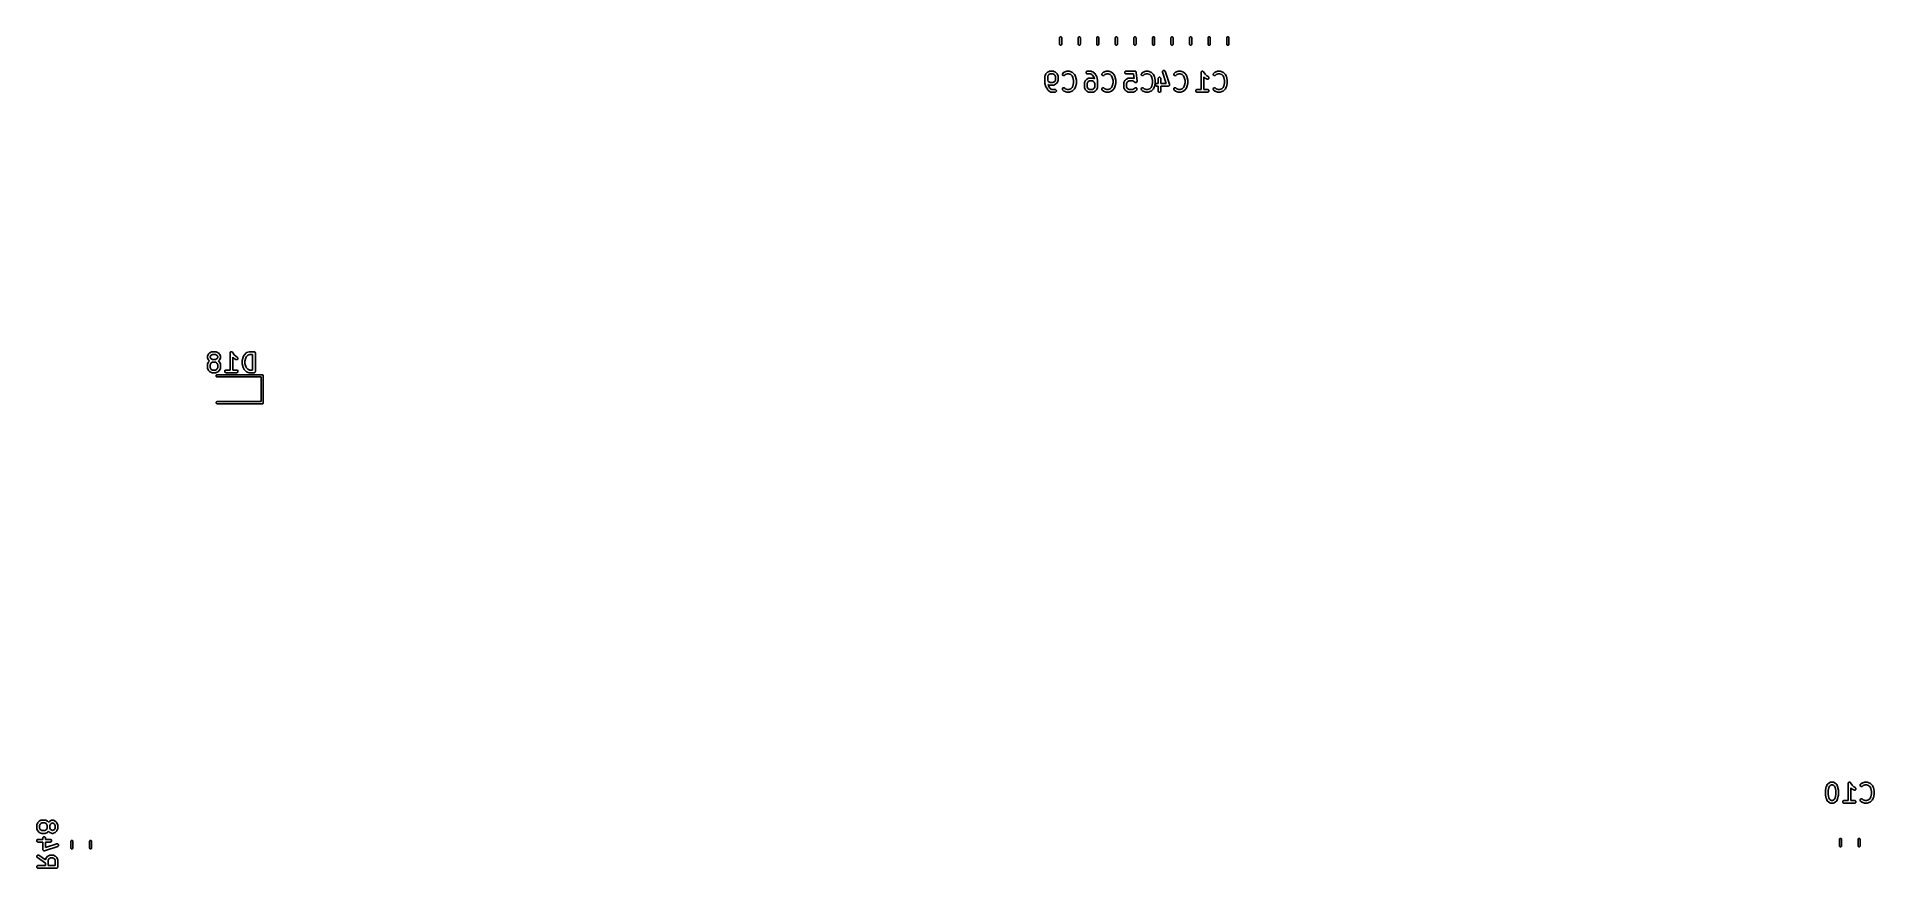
# Model space of a CAD drawing. Extents: x 44 to 144, y -112 to -67.
import ezdxf

# ---------------------------------------------------------------- set-up
doc = ezdxf.new("R2010")
doc.units = 0
doc.header["$MEASUREMENT"] = 0
doc.layers.add('BLACK', color=7, linetype='CONTINUOUS')

msp = doc.modelspace()

# ---------------------------------------------------------------- linework, layer by layer
at = {"layer": 'BLACK', "linetype": 'CONTINUOUS'}
for p, q in [((99.506, -66.6395), (99.5087, -66.6239)), ((99.506, -66.9925), (99.506, -66.6395)), ((99.5087, -67.0081), (99.506, -66.9925)), ((99.5087, -66.6239), (99.5193, -66.6056)), ((99.5193, -67.0264), (99.5087, -67.0081)), ((99.5193, -66.6056), (99.5355, -66.592)), ((99.5355, -67.04), (99.5193, -67.0264)), ((99.5355, -66.592), (99.5554, -66.5847)), ((99.5554, -67.0473), (99.5355, -67.04)), ((99.5554, -66.5847), (99.5766, -66.5847)), ((99.5766, -67.0473), (99.5554, -67.0473)), ((99.5766, -66.5847), (99.5965, -66.592)), ((99.5965, -67.04), (99.5766, -67.0473)), ((99.5965, -66.592), (99.6127, -66.6056)), ((99.6127, -67.0264), (99.5965, -67.04)), ((99.6127, -66.6056), (99.6233, -66.6239)), ((99.6233, -67.0081), (99.6127, -67.0264)), ((99.6233, -66.6239), (99.626, -66.6395)), ((99.626, -66.9925), (99.6233, -67.0081)), ((99.626, -66.6395), (99.626, -66.9925)), ((100.526, -66.6395), (100.529, -66.6239)), ((100.526, -66.9925), (100.526, -66.6395)), ((100.529, -67.0081), (100.526, -66.9925)), ((100.529, -66.6239), (100.539, -66.6056)), ((100.539, -67.0264), (100.529, -67.0081)), ((100.539, -66.6056), (100.556, -66.592)), ((100.556, -67.04), (100.539, -67.0264)), ((100.556, -66.592), (100.575, -66.5847)), ((100.575, -67.0473), (100.556, -67.04)), ((100.575, -66.5847), (100.597, -66.5847)), ((100.597, -67.0473), (100.575, -67.0473)), ((100.597, -66.5847), (100.616, -66.592)), ((100.616, -67.04), (100.597, -67.0473)), ((100.616, -66.592), (100.633, -66.6056)), ((100.633, -67.0264), (100.616, -67.04)), ((100.633, -66.6056), (100.643, -66.6239)), ((100.643, -67.0081), (100.633, -67.0264)), ((100.643, -66.6239), (100.646, -66.6395)), ((100.646, -66.9925), (100.643, -67.0081)), ((100.646, -66.6395), (100.646, -66.9925)), ((101.538, -66.6395), (101.541, -66.6239)), ((101.538, -66.9925), (101.538, -66.6395)), ((101.541, -67.0081), (101.538, -66.9925)), ((101.541, -66.6239), (101.551, -66.6056)), ((101.551, -67.0264), (101.541, -67.0081)), ((101.551, -66.6056), (101.568, -66.592)), ((101.568, -67.04), (101.551, -67.0264)), ((101.568, -66.592), (101.587, -66.5847)), ((101.587, -67.0473), (101.568, -67.04)), ((101.587, -66.5847), (101.609, -66.5847)), ((101.609, -67.0473), (101.587, -67.0473)), ((101.609, -66.5847), (101.628, -66.592)), ((101.628, -67.04), (101.609, -67.0473)), ((101.628, -66.592), (101.645, -66.6056)), ((101.645, -67.0264), (101.628, -67.04)), ((101.645, -66.6056), (101.655, -66.6239)), ((101.655, -67.0081), (101.645, -67.0264)), ((101.655, -66.6239), (101.658, -66.6395)), ((101.658, -66.9925), (101.655, -67.0081)), ((101.658, -66.6395), (101.658, -66.9925)), ((102.558, -66.6395), (102.561, -66.6239)), ((102.558, -66.9925), (102.558, -66.6395)), ((102.561, -67.0081), (102.558, -66.9925)), ((102.561, -66.6239), (102.571, -66.6056)), ((102.571, -67.0264), (102.561, -67.0081)), ((102.571, -66.6056), (102.588, -66.592)), ((102.588, -67.04), (102.571, -67.0264)), ((102.588, -66.592), (102.607, -66.5847)), ((102.607, -67.0473), (102.588, -67.04)), ((102.607, -66.5847), (102.629, -66.5847)), ((102.629, -67.0473), (102.607, -67.0473)), ((102.629, -66.5847), (102.648, -66.592)), ((102.648, -67.04), (102.629, -67.0473)), ((102.648, -66.592), (102.665, -66.6056)), ((102.665, -67.0264), (102.648, -67.04)), ((102.665, -66.6056), (102.675, -66.6239)), ((102.675, -67.0081), (102.665, -67.0264)), ((102.675, -66.6239), (102.678, -66.6395)), ((102.678, -66.9925), (102.675, -67.0081)), ((102.678, -66.6395), (102.678, -66.9925)), ((103.57, -66.6395), (103.573, -66.6239)), ((103.57, -66.9925), (103.57, -66.6395)), ((103.573, -67.0081), (103.57, -66.9925)), ((103.573, -66.6239), (103.583, -66.6056)), ((103.583, -67.0264), (103.573, -67.0081)), ((103.583, -66.6056), (103.6, -66.592)), ((103.6, -67.04), (103.583, -67.0264)), ((103.6, -66.592), (103.619, -66.5847)), ((103.619, -67.0473), (103.6, -67.04)), ((103.619, -66.5847), (103.641, -66.5847)), ((103.641, -67.0473), (103.619, -67.0473)), ((103.641, -66.5847), (103.66, -66.592)), ((103.66, -67.04), (103.641, -67.0473)), ((103.66, -66.592), (103.677, -66.6056)), ((103.677, -67.0264), (103.66, -67.04)), ((103.677, -66.6056), (103.687, -66.6239)), ((103.687, -67.0081), (103.677, -67.0264)), ((103.687, -66.6239), (103.69, -66.6395)), ((103.69, -66.9925), (103.687, -67.0081)), ((103.69, -66.6395), (103.69, -66.9925)), ((104.59, -66.6395), (104.593, -66.6239)), ((104.59, -66.9925), (104.59, -66.6395)), ((104.593, -67.0081), (104.59, -66.9925)), ((104.593, -66.6239), (104.603, -66.6056)), ((104.603, -67.0264), (104.593, -67.0081)), ((104.603, -66.6056), (104.62, -66.592)), ((104.62, -67.04), (104.603, -67.0264)), ((104.62, -66.592), (104.639, -66.5847)), ((104.639, -67.0473), (104.62, -67.04)), ((104.639, -66.5847), (104.661, -66.5847)), ((104.661, -67.0473), (104.639, -67.0473)), ((104.661, -66.5847), (104.68, -66.592)), ((104.68, -67.04), (104.661, -67.0473)), ((104.68, -66.592), (104.697, -66.6056)), ((104.697, -67.0264), (104.68, -67.04)), ((104.697, -66.6056), (104.707, -66.6239)), ((104.707, -67.0081), (104.697, -67.0264)), ((104.707, -66.6239), (104.71, -66.6395)), ((104.71, -66.9925), (104.707, -67.0081)), ((104.71, -66.6395), (104.71, -66.9925)), ((105.602, -66.6395), (105.605, -66.6239)), ((105.602, -66.9925), (105.602, -66.6395)), ((105.605, -67.0081), (105.602, -66.9925)), ((105.605, -66.6239), (105.615, -66.6056)), ((105.615, -67.0264), (105.605, -67.0081)), ((105.615, -66.6056), (105.632, -66.592)), ((105.632, -67.04), (105.615, -67.0264)), ((105.632, -66.592), (105.651, -66.5847)), ((105.651, -67.0473), (105.632, -67.04)), ((105.651, -66.5847), (105.673, -66.5847)), ((105.673, -67.0473), (105.651, -67.0473)), ((105.673, -66.5847), (105.692, -66.592)), ((105.692, -67.04), (105.673, -67.0473)), ((105.692, -66.592), (105.709, -66.6056)), ((105.709, -67.0264), (105.692, -67.04)), ((105.709, -66.6056), (105.719, -66.6239)), ((105.719, -67.0081), (105.709, -67.0264)), ((105.719, -66.6239), (105.722, -66.6395)), ((105.722, -66.9925), (105.719, -67.0081)), ((105.722, -66.6395), (105.722, -66.9925)), ((106.622, -66.6395), (106.625, -66.6239)), ((106.622, -66.9925), (106.622, -66.6395)), ((106.625, -67.0081), (106.622, -66.9925)), ((106.625, -66.6239), (106.635, -66.6056)), ((106.635, -67.0264), (106.625, -67.0081)), ((106.635, -66.6056), (106.652, -66.592)), ((106.652, -67.04), (106.635, -67.0264)), ((106.652, -66.592), (106.671, -66.5847)), ((106.671, -67.0473), (106.652, -67.04)), ((106.671, -66.5847), (106.693, -66.5847)), ((106.693, -67.0473), (106.671, -67.0473)), ((106.693, -66.5847), (106.712, -66.592)), ((106.712, -67.04), (106.693, -67.0473)), ((106.712, -66.592), (106.729, -66.6056)), ((106.729, -67.0264), (106.712, -67.04)), ((106.729, -66.6056), (106.739, -66.6239)), ((106.739, -67.0081), (106.729, -67.0264)), ((106.739, -66.6239), (106.742, -66.6395)), ((106.742, -66.9925), (106.739, -67.0081)), ((106.742, -66.6395), (106.742, -66.9925)), ((107.634, -66.6395), (107.637, -66.6239)), ((107.634, -66.9925), (107.634, -66.6395)), ((107.637, -67.0081), (107.634, -66.9925)), ((107.637, -66.6239), (107.647, -66.6056)), ((107.647, -67.0264), (107.637, -67.0081)), ((107.647, -66.6056), (107.664, -66.592)), ((107.664, -67.04), (107.647, -67.0264)), ((107.664, -66.592), (107.683, -66.5847)), ((107.683, -67.0473), (107.664, -67.04)), ((107.683, -66.5847), (107.705, -66.5847)), ((107.705, -67.0473), (107.683, -67.0473)), ((107.705, -66.5847), (107.724, -66.592)), ((107.724, -67.04), (107.705, -67.0473)), ((107.724, -66.592), (107.741, -66.6056)), ((107.741, -67.0264), (107.724, -67.04)), ((107.741, -66.6056), (107.751, -66.6239)), ((107.751, -67.0081), (107.741, -67.0264)), ((107.751, -66.6239), (107.754, -66.6395)), ((107.754, -66.9925), (107.751, -67.0081)), ((107.754, -66.6395), (107.754, -66.9925)), ((108.654, -66.6395), (108.657, -66.6239)), ((108.654, -66.9925), (108.654, -66.6395)), ((108.657, -67.0081), (108.654, -66.9925)), ((108.657, -66.6239), (108.667, -66.6056)), ((108.667, -67.0264), (108.657, -67.0081)), ((108.667, -66.6056), (108.684, -66.592)), ((108.684, -67.04), (108.667, -67.0264)), ((108.684, -66.592), (108.703, -66.5847)), ((108.703, -67.0473), (108.684, -67.04)), ((108.703, -66.5847), (108.725, -66.5847)), ((108.725, -67.0473), (108.703, -67.0473)), ((108.725, -66.5847), (108.744, -66.592)), ((108.744, -67.04), (108.725, -67.0473)), ((108.744, -66.592), (108.761, -66.6056)), ((108.761, -67.0264), (108.744, -67.04)), ((108.761, -66.6056), (108.771, -66.6239)), ((108.771, -67.0081), (108.761, -67.0264)), ((108.771, -66.6239), (108.774, -66.6395)), ((108.774, -66.9925), (108.771, -67.0081)), ((108.774, -66.6395), (108.774, -66.9925)), ((98.7073, -68.7309), (98.708, -68.7266)), ((98.7073, -69.1118), (98.7073, -68.7309)), ((98.7089, -69.1208), (98.7073, -69.1118)), ((98.7078, -68.7223), (98.7103, -68.7139)), ((98.708, -68.7266), (98.7078, -68.7223)), ((98.7095, -69.13), (98.7089, -69.1208)), ((98.7571, -69.3205), (98.7095, -69.13)), ((98.7103, -68.7139), (98.7118, -68.7052)), ((98.7118, -68.7052), (98.714, -68.7015)), ((98.714, -68.7015), (98.7152, -68.6973)), ((98.7152, -68.6973), (98.7628, -68.6021)), ((98.7623, -69.3321), (98.7571, -69.3205)), ((98.7675, -69.3439), (98.7623, -69.3321)), ((98.7628, -68.6021), (98.77, -68.5924)), ((98.8627, -69.4867), (98.7675, -69.3439)), ((98.77, -68.5924), (98.7769, -68.5826)), ((98.7769, -68.5826), (98.8245, -68.535)), ((98.8245, -68.535), (98.8343, -68.5281)), ((98.8343, -68.5281), (98.844, -68.5209)), ((98.844, -68.5209), (98.9392, -68.4733)), ((98.8915, -68.68), (98.8573, -68.7486)), ((98.8573, -68.7486), (98.8573, -68.9512)), ((98.8573, -68.9512), (98.8915, -69.0198)), ((98.9392, -69.2265), (98.881, -69.1974)), ((98.881, -69.1974), (98.8995, -69.2715)), ((98.9219, -68.6496), (98.8915, -68.68)), ((98.8915, -69.0198), (98.9219, -69.0502)), ((98.8995, -69.2715), (98.9834, -69.3974)), ((98.9905, -68.6154), (98.9219, -68.6496)), ((98.9219, -69.0502), (98.9905, -69.0844)), ((98.9392, -68.4733), (98.9434, -68.4721)), ((98.9434, -69.2277), (98.9392, -69.2265)), ((98.9434, -68.4721), (98.9471, -68.4699)), ((98.9471, -69.2299), (98.9434, -69.2277)), ((98.9471, -68.4699), (98.9558, -68.4684)), ((98.9558, -69.2314), (98.9471, -69.2299)), ((98.9558, -68.4684), (98.9642, -68.4659)), ((98.9642, -69.2339), (98.9558, -69.2314)), ((98.9642, -68.4659), (98.9685, -68.4661)), ((98.9685, -69.2337), (98.9642, -69.2339)), ((98.9685, -68.4661), (98.9728, -68.4654)), ((98.9728, -69.2344), (98.9685, -69.2337)), ((98.9728, -68.4654), (99.1632, -68.4654)), ((99.1632, -69.2344), (98.9728, -69.2344)), ((99.1455, -68.6154), (98.9905, -68.6154)), ((98.9905, -69.0844), (99.1455, -69.0844)), ((99.214, -68.6496), (99.1455, -68.6154)), ((99.1455, -69.0844), (99.214, -69.0502)), ((99.1632, -68.4654), (99.1675, -68.4661)), ((99.1675, -69.2337), (99.1632, -69.2344)), ((99.1675, -68.4661), (99.1718, -68.4659)), ((99.1718, -69.2339), (99.1675, -69.2337)), ((99.1718, -68.4659), (99.1802, -68.4684)), ((99.1802, -69.2314), (99.1718, -69.2339)), ((99.1802, -68.4684), (99.1889, -68.4699)), ((99.1889, -69.2299), (99.1802, -69.2314)), ((99.1889, -68.4699), (99.1926, -68.4721)), ((99.1926, -69.2277), (99.1889, -69.2299)), ((99.1926, -68.4721), (99.1968, -68.4733)), ((99.1968, -69.2265), (99.1926, -69.2277)), ((99.1968, -68.4733), (99.292, -68.5209)), ((99.292, -69.1789), (99.1968, -69.2265)), ((99.2445, -68.68), (99.214, -68.6496)), ((99.214, -69.0502), (99.2445, -69.0198)), ((99.2787, -68.7486), (99.2445, -68.68)), ((99.2445, -69.0198), (99.2787, -68.9512)), ((99.2787, -68.9512), (99.2787, -68.7486)), ((99.292, -68.5209), (99.3017, -68.5281)), ((99.3017, -69.1717), (99.292, -69.1789)), ((99.3017, -68.5281), (99.3115, -68.535)), ((99.3115, -69.1648), (99.3017, -69.1717)), ((99.3115, -68.535), (99.3591, -68.5826)), ((99.3591, -69.1172), (99.3115, -69.1648)), ((99.3591, -68.5826), (99.366, -68.5924)), ((99.366, -69.1074), (99.3591, -69.1172)), ((99.366, -68.5924), (99.3732, -68.6021)), ((99.3732, -69.0977), (99.366, -69.1074)), ((99.3732, -68.6021), (99.4208, -68.6973)), ((99.4208, -69.0025), (99.3732, -69.0977)), ((99.4208, -68.6973), (99.422, -68.7015)), ((99.422, -68.9983), (99.4208, -69.0025)), ((99.422, -68.7015), (99.4242, -68.7052)), ((99.4242, -68.9946), (99.422, -68.9983)), ((99.4242, -68.7052), (99.4257, -68.7139)), ((99.4257, -68.9859), (99.4242, -68.9946)), ((99.4257, -68.7139), (99.4282, -68.7223)), ((99.4282, -68.9775), (99.4257, -68.9859)), ((99.4282, -68.7223), (99.428, -68.7266)), ((99.428, -68.7266), (99.4287, -68.7309)), ((99.4287, -68.969), (99.428, -68.9732)), ((99.428, -68.9732), (99.4282, -68.9775)), ((99.4287, -68.7309), (99.4287, -68.969)), ((99.66, -68.6291), (99.6667, -68.6039)), ((99.6622, -68.655), (99.66, -68.6291)), ((99.6732, -68.6786), (99.6622, -68.655)), ((99.6667, -68.6039), (99.6816, -68.5826)), ((99.6916, -68.6971), (99.6732, -68.6786)), ((99.6816, -68.5826), (99.7293, -68.535)), ((99.7153, -68.7081), (99.6916, -68.6971)), ((99.6916, -69.3837), (99.7153, -69.3727)), ((99.7412, -68.7103), (99.7153, -68.7081)), ((99.7153, -69.3727), (99.7412, -69.3704)), ((99.7293, -68.535), (99.7328, -68.5325)), ((99.7328, -68.5325), (99.7357, -68.5293)), ((99.7357, -68.5293), (99.7434, -68.5251)), ((99.7664, -68.7036), (99.7412, -68.7103)), ((99.7412, -69.3704), (99.7664, -69.3772)), ((99.7434, -68.5251), (99.7506, -68.52)), ((99.7506, -68.52), (99.7548, -68.5189)), ((99.7548, -68.5189), (99.7586, -68.5168)), ((99.7586, -68.5168), (99.9014, -68.4692)), ((99.7877, -68.6887), (99.7664, -68.7036)), ((99.8228, -68.6536), (99.7877, -68.6887)), ((99.9373, -68.6154), (99.8228, -68.6536)), ((99.9014, -68.4692), (99.9133, -68.4675)), ((99.9133, -68.4675), (99.9251, -68.4654)), ((99.9251, -68.4654), (100.02, -68.4654)), ((100.008, -68.6154), (99.9373, -68.6154)), ((100.123, -68.6536), (100.008, -68.6154)), ((100.02, -68.4654), (100.032, -68.4675)), ((100.032, -68.4675), (100.044, -68.4692)), ((100.044, -68.4692), (100.187, -68.5168)), ((100.197, -68.7277), (100.123, -68.6536)), ((100.123, -69.4272), (100.197, -69.3531)), ((100.187, -68.5168), (100.191, -68.5189)), ((100.191, -68.5189), (100.195, -68.52)), ((100.195, -68.52), (100.202, -68.5251)), ((100.235, -68.8047), (100.197, -68.7277)), ((100.197, -69.3531), (100.235, -69.2761)), ((100.202, -68.5251), (100.21, -68.5293)), ((100.21, -68.5293), (100.213, -68.5325)), ((100.213, -68.5325), (100.216, -68.535)), ((100.216, -68.535), (100.312, -68.6302)), ((100.279, -68.9782), (100.235, -68.8047)), ((100.235, -69.2761), (100.279, -69.1026)), ((100.279, -69.1026), (100.279, -68.9782)), ((100.312, -68.6302), (100.318, -68.6401)), ((100.318, -68.6401), (100.326, -68.6497)), ((100.326, -68.6497), (100.373, -68.7449)), ((100.373, -69.3358), (100.326, -69.4311)), ((100.373, -68.7449), (100.376, -68.7528)), ((100.376, -69.328), (100.373, -69.3358)), ((100.376, -68.7528), (100.379, -68.7603)), ((100.379, -69.3205), (100.376, -69.328)), ((100.379, -68.7603), (100.426, -68.9508)), ((100.426, -69.13), (100.379, -69.3205)), ((100.426, -68.9508), (100.427, -68.9599)), ((100.427, -69.1208), (100.426, -69.13)), ((100.427, -68.9599), (100.429, -68.969)), ((100.429, -69.1118), (100.427, -69.1208)), ((100.429, -68.969), (100.429, -69.1118)), ((100.866, -69.1118), (100.867, -69.1076)), ((100.866, -69.3499), (100.866, -69.1118)), ((100.867, -69.3542), (100.866, -69.3499)), ((100.867, -69.1032), (100.869, -69.0948)), ((100.867, -69.1076), (100.867, -69.1032)), ((100.867, -69.3585), (100.867, -69.3542)), ((100.869, -69.3669), (100.867, -69.3585)), ((100.869, -69.0948), (100.871, -69.0862)), ((100.871, -69.3756), (100.869, -69.3669)), ((100.871, -69.0862), (100.873, -69.0824)), ((100.873, -69.0824), (100.874, -69.0783)), ((100.874, -69.0783), (100.922, -68.983)), ((100.922, -68.983), (100.929, -68.9734)), ((100.929, -68.9734), (100.936, -68.9635)), ((100.936, -68.9635), (100.983, -68.9159)), ((100.963, -68.5274), (100.972, -68.5029)), ((100.963, -68.5534), (100.963, -68.5274)), ((100.972, -68.5779), (100.963, -68.5534)), ((100.972, -68.5029), (100.988, -68.4829)), ((100.988, -68.5978), (100.972, -68.5779)), ((100.983, -68.9159), (100.993, -68.909)), ((100.988, -68.4829), (101.011, -68.4699)), ((101.011, -68.6109), (100.988, -68.5978)), ((100.993, -68.909), (101.003, -68.9019)), ((101.003, -68.9019), (101.098, -68.8543)), ((101.011, -68.4699), (101.037, -68.4654)), ((101.037, -68.6154), (101.011, -68.6109)), ((101.051, -69.061), (101.016, -69.1295)), ((101.016, -69.1295), (101.016, -69.3322)), ((101.016, -69.3322), (101.051, -69.4007)), ((101.037, -68.4654), (101.227, -68.4654)), ((101.209, -68.6154), (101.037, -68.6154)), ((101.081, -69.0306), (101.051, -69.061)), ((101.149, -68.9963), (101.081, -69.0306)), ((101.098, -68.8543), (101.102, -68.853)), ((101.102, -68.853), (101.106, -68.8509)), ((101.106, -68.8509), (101.115, -68.8493)), ((101.115, -68.8493), (101.123, -68.8468)), ((101.123, -68.8468), (101.128, -68.8471)), ((101.128, -68.8471), (101.132, -68.8463)), ((101.132, -68.8463), (101.322, -68.8463)), ((101.305, -68.9963), (101.149, -68.9963)), ((101.278, -68.6496), (101.209, -68.6154)), ((101.227, -68.4654), (101.231, -68.4661)), ((101.231, -68.4661), (101.236, -68.4659)), ((101.236, -68.4659), (101.244, -68.4684)), ((101.244, -68.4684), (101.253, -68.4699)), ((101.253, -68.4699), (101.256, -68.4721)), ((101.256, -68.4721), (101.261, -68.4733)), ((101.261, -68.4733), (101.356, -68.5209)), ((101.312, -68.6834), (101.278, -68.6496)), ((101.373, -69.0306), (101.305, -68.9963)), ((101.395, -68.8093), (101.312, -68.6834)), ((101.322, -68.8463), (101.326, -68.8471)), ((101.326, -68.8471), (101.331, -68.8468)), ((101.331, -68.8468), (101.339, -68.8493)), ((101.339, -68.8493), (101.348, -68.8509)), ((101.348, -68.8509), (101.352, -68.853)), ((101.352, -68.853), (101.356, -68.8543)), ((101.356, -68.5209), (101.365, -68.5281)), ((101.356, -68.8543), (101.414, -68.8834)), ((101.365, -68.5281), (101.375, -68.535)), ((101.403, -69.061), (101.373, -69.0306)), ((101.375, -68.535), (101.423, -68.5826)), ((101.414, -68.8834), (101.395, -68.8093)), ((101.438, -69.1295), (101.403, -69.061)), ((101.403, -69.4007), (101.438, -69.3322)), ((101.423, -68.5826), (101.427, -68.5887)), ((101.427, -68.5887), (101.432, -68.594)), ((101.432, -68.594), (101.527, -68.7369)), ((101.438, -69.3322), (101.438, -69.1295)), ((101.527, -68.7369), (101.533, -68.7486)), ((101.533, -68.7486), (101.538, -68.7603)), ((101.538, -68.7603), (101.585, -68.9508)), ((101.585, -69.3669), (101.583, -69.3756)), ((101.585, -68.9508), (101.586, -68.9599)), ((101.587, -69.3585), (101.585, -69.3669)), ((101.586, -68.9599), (101.588, -68.969)), ((101.588, -69.3499), (101.587, -69.3542)), ((101.587, -69.3542), (101.587, -69.3585)), ((101.588, -68.969), (101.588, -69.3499)), ((101.819, -68.6291), (101.826, -68.6039)), ((101.821, -68.655), (101.819, -68.6291)), ((101.832, -68.6786), (101.821, -68.655)), ((101.826, -68.6039), (101.841, -68.5826)), ((101.851, -68.6971), (101.832, -68.6786)), ((101.841, -68.5826), (101.888, -68.535)), ((101.874, -68.7081), (101.851, -68.6971)), ((101.851, -69.3837), (101.874, -69.3727)), ((101.9, -68.7103), (101.874, -68.7081)), ((101.874, -69.3727), (101.9, -69.3704)), ((101.888, -68.535), (101.892, -68.5325)), ((101.892, -68.5325), (101.895, -68.5293)), ((101.895, -68.5293), (101.902, -68.5251)), ((101.925, -68.7036), (101.9, -68.7103)), ((101.9, -69.3704), (101.925, -69.3772)), ((101.902, -68.5251), (101.91, -68.52)), ((101.91, -68.52), (101.914, -68.5189)), ((101.914, -68.5189), (101.918, -68.5168)), ((101.918, -68.5168), (102.06, -68.4692)), ((101.947, -68.6887), (101.925, -68.7036)), ((101.982, -68.6536), (101.947, -68.6887)), ((102.096, -68.6154), (101.982, -68.6536)), ((102.06, -68.4692), (102.072, -68.4675)), ((102.072, -68.4675), (102.084, -68.4654)), ((102.084, -68.4654), (102.179, -68.4654)), ((102.167, -68.6154), (102.096, -68.6154)), ((102.282, -68.6536), (102.167, -68.6154)), ((102.179, -68.4654), (102.191, -68.4675)), ((102.191, -68.4675), (102.203, -68.4692)), ((102.203, -68.4692), (102.346, -68.5168)), ((102.356, -68.7277), (102.282, -68.6536)), ((102.282, -69.4272), (102.356, -69.3531)), ((102.346, -68.5168), (102.35, -68.5189)), ((102.35, -68.5189), (102.354, -68.52)), ((102.354, -68.52), (102.361, -68.5251)), ((102.394, -68.8047), (102.356, -68.7277)), ((102.356, -69.3531), (102.394, -69.2761)), ((102.361, -68.5251), (102.369, -68.5293)), ((102.369, -68.5293), (102.372, -68.5325)), ((102.372, -68.5325), (102.375, -68.535)), ((102.375, -68.535), (102.471, -68.6302)), ((102.438, -68.9782), (102.394, -68.8047)), ((102.394, -69.2761), (102.438, -69.1026)), ((102.438, -69.1026), (102.438, -68.9782)), ((102.471, -68.6302), (102.477, -68.6401)), ((102.477, -68.6401), (102.485, -68.6497)), ((102.485, -68.6497), (102.532, -68.7449)), ((102.532, -69.3358), (102.485, -69.4311)), ((102.532, -68.7449), (102.535, -68.7528)), ((102.535, -69.328), (102.532, -69.3358)), ((102.535, -68.7528), (102.538, -68.7603)), ((102.538, -69.3205), (102.535, -69.328)), ((102.538, -68.7603), (102.585, -68.9508)), ((102.585, -69.13), (102.538, -69.3205)), ((102.585, -68.9508), (102.586, -68.9599)), ((102.586, -69.1208), (102.585, -69.13)), ((102.586, -68.9599), (102.588, -68.969)), ((102.588, -69.1118), (102.586, -69.1208)), ((102.588, -68.969), (102.588, -69.1118)), ((103.025, -69.1118), (103.026, -69.1076)), ((103.025, -69.3499), (103.025, -69.1118)), ((103.026, -69.3542), (103.025, -69.3499)), ((103.026, -69.1032), (103.028, -69.0948)), ((103.026, -69.1076), (103.026, -69.1032)), ((103.026, -69.3585), (103.026, -69.3542)), ((103.028, -69.3669), (103.026, -69.3585)), ((103.028, -69.0948), (103.03, -69.0862)), ((103.03, -69.3756), (103.028, -69.3669)), ((103.03, -69.0862), (103.032, -69.0824)), ((103.032, -69.0824), (103.033, -69.0783)), ((103.033, -69.0783), (103.081, -68.983)), ((103.074, -68.5274), (103.083, -68.5029)), ((103.074, -68.5534), (103.074, -68.5274)), ((103.083, -68.5779), (103.074, -68.5534)), ((103.081, -68.983), (103.088, -68.9734)), ((103.083, -68.5029), (103.1, -68.4829)), ((103.1, -68.5978), (103.083, -68.5779)), ((103.088, -68.9734), (103.095, -68.9635)), ((103.095, -68.9635), (103.142, -68.9159)), ((103.1, -68.4829), (103.122, -68.4699)), ((103.122, -68.6109), (103.1, -68.5978)), ((103.122, -68.4699), (103.148, -68.4654)), ((103.148, -68.6154), (103.122, -68.6109)), ((103.142, -68.9159), (103.152, -68.909)), ((103.148, -68.4654), (103.624, -68.4654)), ((103.556, -68.6154), (103.148, -68.6154)), ((103.152, -68.909), (103.162, -68.9019)), ((103.162, -68.9019), (103.257, -68.8543)), ((103.21, -69.061), (103.175, -69.1295)), ((103.175, -69.1295), (103.175, -69.3322)), ((103.175, -69.3322), (103.21, -69.4007)), ((103.24, -69.0306), (103.21, -69.061)), ((103.308, -68.9963), (103.24, -69.0306)), ((103.257, -68.8543), (103.261, -68.853)), ((103.261, -68.853), (103.265, -68.8509)), ((103.265, -68.8509), (103.274, -68.8493)), ((103.274, -68.8493), (103.282, -68.8468)), ((103.282, -68.8468), (103.287, -68.8471)), ((103.287, -68.8471), (103.291, -68.8463)), ((103.291, -68.8463), (103.529, -68.8463)), ((103.511, -68.9963), (103.308, -68.9963)), ((103.58, -69.0306), (103.511, -68.9963)), ((103.529, -68.8463), (103.533, -68.8471)), ((103.533, -68.8471), (103.537, -68.8468)), ((103.537, -68.8468), (103.546, -68.8493)), ((103.546, -68.8493), (103.555, -68.8509)), ((103.555, -68.8509), (103.558, -68.853)), ((103.581, -68.8636), (103.556, -68.6154)), ((103.558, -68.853), (103.562, -68.8543)), ((103.562, -68.8543), (103.581, -68.8636)), ((103.619, -69.0696), (103.58, -69.0306)), ((103.619, -69.0699), (103.619, -69.0696)), ((103.619, -69.0703), (103.619, -69.0699)), ((103.63, -69.0773), (103.619, -69.0703)), ((103.624, -68.4654), (103.627, -68.4659)), ((103.627, -68.4659), (103.63, -68.4656)), ((103.63, -68.4656), (103.64, -68.4681)), ((103.64, -69.0845), (103.63, -69.0773)), ((103.64, -68.4681), (103.65, -68.4699)), ((103.64, -69.0847), (103.64, -69.0845)), ((103.641, -69.0849), (103.64, -69.0847)), ((103.64, -69.3772), (103.665, -69.3704)), ((103.653, -69.088), (103.641, -69.0849)), ((103.65, -68.4699), (103.652, -68.4713)), ((103.652, -68.4713), (103.655, -68.472)), ((103.665, -69.0913), (103.653, -69.088)), ((103.655, -68.472), (103.663, -68.4778)), ((103.663, -68.4778), (103.672, -68.4829)), ((103.666, -69.0912), (103.665, -69.0913)), ((103.665, -69.3704), (103.691, -69.3727)), ((103.679, -69.0901), (103.666, -69.0914)), ((103.666, -69.0914), (103.666, -69.0912)), ((103.672, -68.4829), (103.674, -68.4851)), ((103.674, -68.4851), (103.676, -68.4867)), ((103.676, -68.4867), (103.682, -68.495)), ((103.691, -69.089), (103.679, -69.0901)), ((103.682, -68.495), (103.689, -68.5029)), ((103.689, -68.5029), (103.69, -68.5055)), ((103.69, -68.5055), (103.692, -68.5078)), ((103.692, -69.0888), (103.691, -69.089)), ((103.691, -69.3727), (103.715, -69.3837)), ((103.692, -68.5078), (103.694, -68.5177)), ((103.703, -69.0833), (103.692, -69.0888)), ((103.692, -69.0888), (103.692, -69.0888)), ((103.694, -68.5177), (103.698, -68.5274)), ((103.698, -68.5274), (103.698, -68.5302)), ((103.698, -68.5302), (103.699, -68.5329)), ((103.699, -68.5329), (103.746, -69.0091)), ((103.715, -69.078), (103.703, -69.0833)), ((103.724, -69.0685), (103.715, -69.0775)), ((103.715, -69.0775), (103.715, -69.0777)), ((103.715, -69.0777), (103.715, -69.078)), ((103.733, -69.0596), (103.724, -69.0685)), ((103.734, -69.0588), (103.733, -69.0592)), ((103.733, -69.0592), (103.733, -69.0596)), ((103.739, -69.0474), (103.734, -69.0588)), ((103.744, -69.036), (103.739, -69.0474)), ((103.745, -69.0225), (103.744, -69.0351)), ((103.744, -69.0351), (103.744, -69.0355)), ((103.744, -69.0355), (103.744, -69.036)), ((103.746, -69.01), (103.745, -69.0225)), ((103.746, -69.0091), (103.746, -69.0096)), ((103.746, -69.0096), (103.746, -69.01)), ((103.978, -68.6291), (103.985, -68.6039)), ((103.98, -68.655), (103.978, -68.6291)), ((103.991, -68.6786), (103.98, -68.655)), ((103.985, -68.6039), (104, -68.5826)), ((104.01, -68.6971), (103.991, -68.6786)), ((104, -68.5826), (104.047, -68.535)), ((104.033, -68.7081), (104.01, -68.6971)), ((104.01, -69.3837), (104.033, -69.3727)), ((104.059, -68.7103), (104.033, -68.7081)), ((104.033, -69.3727), (104.059, -69.3704)), ((104.047, -68.535), (104.051, -68.5325)), ((104.051, -68.5325), (104.054, -68.5293)), ((104.054, -68.5293), (104.061, -68.5251)), ((104.084, -68.7036), (104.059, -68.7103)), ((104.059, -69.3704), (104.084, -69.3772)), ((104.061, -68.5251), (104.069, -68.52)), ((104.069, -68.52), (104.073, -68.5189)), ((104.073, -68.5189), (104.077, -68.5168)), ((104.077, -68.5168), (104.219, -68.4692)), ((104.106, -68.6887), (104.084, -68.7036)), ((104.141, -68.6536), (104.106, -68.6887)), ((104.255, -68.6154), (104.141, -68.6536)), ((104.219, -68.4692), (104.231, -68.4675)), ((104.231, -68.4675), (104.243, -68.4654)), ((104.243, -68.4654), (104.338, -68.4654)), ((104.326, -68.6154), (104.255, -68.6154)), ((104.441, -68.6536), (104.326, -68.6154)), ((104.338, -68.4654), (104.35, -68.4675)), ((104.35, -68.4675), (104.362, -68.4692)), ((104.362, -68.4692), (104.505, -68.5168)), ((104.515, -68.7277), (104.441, -68.6536)), ((104.441, -69.4272), (104.515, -69.3531)), ((104.505, -68.5168), (104.509, -68.5189)), ((104.509, -68.5189), (104.513, -68.52)), ((104.513, -68.52), (104.52, -68.5251)), ((104.553, -68.8047), (104.515, -68.7277)), ((104.515, -69.3531), (104.553, -69.2761)), ((104.52, -68.5251), (104.528, -68.5293)), ((104.528, -68.5293), (104.531, -68.5325)), ((104.531, -68.5325), (104.534, -68.535)), ((104.534, -68.535), (104.63, -68.6302)), ((104.597, -68.9782), (104.553, -68.8047)), ((104.553, -69.2761), (104.597, -69.1026)), ((104.597, -69.1026), (104.597, -68.9782)), ((104.63, -68.6302), (104.636, -68.6401)), ((104.636, -68.6401), (104.644, -68.6497)), ((104.644, -68.6497), (104.691, -68.7449)), ((104.691, -69.3358), (104.644, -69.4311)), ((104.691, -68.7449), (104.694, -68.7528)), ((104.694, -69.328), (104.691, -69.3358)), ((104.694, -68.7528), (104.697, -68.7603)), ((104.697, -69.3205), (104.694, -69.328)), ((104.697, -68.7603), (104.744, -68.9508)), ((104.744, -69.13), (104.697, -69.3205)), ((104.744, -68.9508), (104.745, -68.9599)), ((104.745, -69.1208), (104.744, -69.13)), ((104.745, -68.9599), (104.747, -68.969)), ((104.747, -69.1118), (104.745, -69.1208)), ((104.747, -68.969), (104.747, -69.1118)), ((104.757, -69.194), (104.766, -69.1695)), ((104.757, -69.2201), (104.757, -69.194)), ((104.766, -69.2445), (104.757, -69.2201)), ((104.766, -69.1695), (104.782, -69.1496)), ((104.782, -69.2645), (104.766, -69.2445)), ((104.782, -69.1496), (104.805, -69.1366)), ((104.805, -69.2775), (104.782, -69.2645)), ((104.805, -69.1366), (104.831, -69.132)), ((104.831, -69.282), (104.805, -69.2775)), ((104.831, -69.132), (104.899, -69.132)), ((104.899, -69.282), (104.831, -69.282)), ((104.899, -68.8737), (104.903, -68.8481)), ((104.899, -69.132), (104.899, -68.8737)), ((104.899, -69.5404), (104.899, -69.282)), ((104.903, -68.8481), (104.916, -68.8255)), ((104.916, -68.8255), (104.936, -68.8088)), ((104.936, -68.8088), (104.96, -68.7999)), ((104.96, -68.7999), (104.987, -68.7999)), ((104.987, -68.7999), (105.011, -68.8088)), ((105.011, -68.8088), (105.031, -68.8255)), ((105.031, -68.8255), (105.044, -68.8481)), ((105.044, -68.8481), (105.049, -68.8737)), ((105.049, -68.8737), (105.049, -69.132)), ((105.049, -69.132), (105.346, -69.132)), ((105.45, -69.282), (105.049, -69.282)), ((105.049, -69.282), (105.049, -69.5404)), ((105.137, -68.4907), (105.142, -68.4652)), ((105.14, -68.5165), (105.137, -68.4907)), ((105.346, -69.132), (105.14, -68.5165)), ((105.142, -68.4652), (105.156, -68.443)), ((105.156, -68.443), (105.176, -68.4268)), ((105.176, -68.4268), (105.201, -68.4186)), ((105.201, -68.4186), (105.227, -68.4193)), ((105.227, -68.4193), (105.251, -68.4289)), ((105.251, -68.4289), (105.27, -68.4461)), ((105.27, -68.4461), (105.283, -68.469)), ((105.283, -68.469), (105.521, -69.1833)), ((105.455, -69.2811), (105.45, -69.282)), ((105.461, -69.2812), (105.455, -69.2811)), ((105.468, -69.2788), (105.461, -69.2812)), ((105.475, -69.2775), (105.468, -69.2788)), ((105.48, -69.2748), (105.475, -69.2775)), ((105.485, -69.273), (105.48, -69.2748)), ((105.491, -69.2683), (105.485, -69.273)), ((105.498, -69.2645), (105.491, -69.2683)), ((105.501, -69.2603), (105.498, -69.2645)), ((105.506, -69.2568), (105.501, -69.2603)), ((105.51, -69.2504), (105.506, -69.2568)), ((105.515, -69.2445), (105.51, -69.2504)), ((105.517, -69.2393), (105.515, -69.2445)), ((105.519, -69.2346), (105.517, -69.2393)), ((105.521, -69.2272), (105.519, -69.2346)), ((105.521, -69.1833), (105.522, -69.1888)), ((105.524, -69.2201), (105.521, -69.2272)), ((105.522, -69.1888), (105.524, -69.194)), ((105.524, -69.194), (105.524, -69.2016)), ((105.524, -69.2016), (105.525, -69.2091)), ((105.525, -69.2091), (105.524, -69.2145)), ((105.524, -69.2145), (105.524, -69.2201)), ((105.756, -68.6291), (105.763, -68.6039)), ((105.758, -68.655), (105.756, -68.6291)), ((105.769, -68.6786), (105.758, -68.655)), ((105.763, -68.6039), (105.778, -68.5826)), ((105.788, -68.6971), (105.769, -68.6786)), ((105.778, -68.5826), (105.825, -68.535)), ((105.811, -68.7081), (105.788, -68.6971)), ((105.788, -69.3837), (105.811, -69.3727)), ((105.837, -68.7103), (105.811, -68.7081)), ((105.811, -69.3727), (105.837, -69.3704)), ((105.825, -68.535), (105.829, -68.5325)), ((105.829, -68.5325), (105.832, -68.5293)), ((105.832, -68.5293), (105.839, -68.5251)), ((105.862, -68.7036), (105.837, -68.7103)), ((105.837, -69.3704), (105.862, -69.3772)), ((105.839, -68.5251), (105.847, -68.52)), ((105.847, -68.52), (105.851, -68.5189)), ((105.851, -68.5189), (105.855, -68.5168)), ((105.855, -68.5168), (105.997, -68.4692)), ((105.884, -68.6887), (105.862, -68.7036)), ((105.919, -68.6536), (105.884, -68.6887)), ((106.033, -68.6154), (105.919, -68.6536)), ((105.997, -68.4692), (106.009, -68.4675)), ((106.009, -68.4675), (106.021, -68.4654)), ((106.021, -68.4654), (106.116, -68.4654)), ((106.104, -68.6154), (106.033, -68.6154)), ((106.219, -68.6536), (106.104, -68.6154)), ((106.116, -68.4654), (106.128, -68.4675)), ((106.128, -68.4675), (106.14, -68.4692)), ((106.14, -68.4692), (106.283, -68.5168)), ((106.293, -68.7277), (106.219, -68.6536)), ((106.219, -69.4272), (106.293, -69.3531)), ((106.283, -68.5168), (106.287, -68.5189)), ((106.287, -68.5189), (106.291, -68.52)), ((106.291, -68.52), (106.298, -68.5251)), ((106.331, -68.8047), (106.293, -68.7277)), ((106.293, -69.3531), (106.331, -69.2761)), ((106.298, -68.5251), (106.306, -68.5293)), ((106.306, -68.5293), (106.309, -68.5325)), ((106.309, -68.5325), (106.312, -68.535)), ((106.312, -68.535), (106.408, -68.6302)), ((106.375, -68.9782), (106.331, -68.8047)), ((106.331, -69.2761), (106.375, -69.1026)), ((106.375, -69.1026), (106.375, -68.9782)), ((106.408, -68.6302), (106.414, -68.6401)), ((106.414, -68.6401), (106.422, -68.6497)), ((106.422, -68.6497), (106.469, -68.7449)), ((106.469, -69.3358), (106.422, -69.4311)), ((106.469, -68.7449), (106.472, -68.7528)), ((106.472, -69.328), (106.469, -69.3358)), ((106.472, -68.7528), (106.475, -68.7603)), ((106.475, -69.3205), (106.472, -69.328)), ((106.475, -68.7603), (106.522, -68.9508)), ((106.522, -69.13), (106.475, -69.3205)), ((106.522, -68.9508), (106.523, -68.9599)), ((106.523, -69.1208), (106.522, -69.13)), ((106.523, -68.9599), (106.525, -68.969)), ((106.525, -69.1118), (106.523, -69.1208)), ((106.525, -68.969), (106.525, -69.1118)), ((107.248, -68.5321), (107.251, -68.5235)), ((107.249, -68.5363), (107.248, -68.5321)), ((107.248, -68.5404), (107.249, -68.5363)), ((107.248, -69.4654), (107.248, -68.5404)), ((107.251, -68.5235), (107.253, -68.5147)), ((107.253, -68.5147), (107.255, -68.5111)), ((107.255, -68.5111), (107.256, -68.5071)), ((107.256, -68.5071), (107.261, -68.4999)), ((107.261, -68.4999), (107.266, -68.4922)), ((107.266, -68.4922), (107.269, -68.4895)), ((107.269, -68.4895), (107.271, -68.4861)), ((107.271, -68.4861), (107.279, -68.4812)), ((107.279, -68.4812), (107.285, -68.4754)), ((107.285, -68.4754), (107.289, -68.474)), ((107.289, -68.474), (107.293, -68.4717)), ((107.293, -68.4717), (107.302, -68.4696)), ((107.302, -68.4696), (107.31, -68.4665)), ((107.31, -68.4665), (107.314, -68.4665)), ((107.314, -68.4665), (107.318, -68.4655)), ((107.318, -68.4655), (107.327, -68.4665)), ((107.327, -68.4665), (107.336, -68.4665)), ((107.336, -68.4665), (107.34, -68.4679)), ((107.34, -68.4679), (107.344, -68.4684)), ((107.344, -68.4684), (107.352, -68.4724)), ((107.352, -68.4724), (107.361, -68.4754)), ((107.361, -68.4754), (107.364, -68.4781)), ((107.364, -68.4781), (107.367, -68.4799)), ((107.367, -68.4799), (107.374, -68.4864)), ((107.374, -68.4864), (107.38, -68.4922)), ((107.38, -68.4922), (107.383, -68.4958)), ((107.383, -68.4958), (107.385, -68.4988)), ((107.385, -68.4988), (107.477, -68.6355)), ((107.46, -68.8315), (107.398, -68.7691)), ((107.398, -68.7691), (107.398, -69.4654)), ((107.47, -68.8384), (107.46, -68.8315)), ((107.48, -68.8456), (107.47, -68.8384)), ((107.477, -68.6355), (107.558, -68.7168)), ((107.575, -68.8932), (107.48, -68.8456)), ((107.558, -68.7168), (107.642, -68.759)), ((107.6, -68.9006), (107.575, -68.8932)), ((107.626, -68.899), (107.6, -68.9006)), ((107.65, -68.8887), (107.626, -68.899)), ((107.642, -68.759), (107.663, -68.7745)), ((107.669, -68.8708), (107.65, -68.8887)), ((107.663, -68.7745), (107.678, -68.7963)), ((107.681, -68.8475), (107.669, -68.8708)), ((107.678, -68.7963), (107.684, -68.8216)), ((107.684, -68.8216), (107.681, -68.8475)), ((107.915, -68.6291), (107.922, -68.6039)), ((107.917, -68.655), (107.915, -68.6291)), ((107.928, -68.6786), (107.917, -68.655)), ((107.922, -68.6039), (107.937, -68.5826)), ((107.947, -68.6971), (107.928, -68.6786)), ((107.937, -68.5826), (107.984, -68.535)), ((107.97, -68.7081), (107.947, -68.6971)), ((107.947, -69.3837), (107.97, -69.3727)), ((107.996, -68.7103), (107.97, -68.7081)), ((107.97, -69.3727), (107.996, -69.3704)), ((107.984, -68.535), (107.988, -68.5325)), ((107.988, -68.5325), (107.991, -68.5293)), ((107.991, -68.5293), (107.998, -68.5251)), ((108.021, -68.7036), (107.996, -68.7103)), ((107.996, -69.3704), (108.021, -69.3772)), ((107.998, -68.5251), (108.006, -68.52)), ((108.006, -68.52), (108.01, -68.5189)), ((108.01, -68.5189), (108.014, -68.5168)), ((108.014, -68.5168), (108.156, -68.4692)), ((108.043, -68.6887), (108.021, -68.7036)), ((108.078, -68.6536), (108.043, -68.6887)), ((108.192, -68.6154), (108.078, -68.6536)), ((108.156, -68.4692), (108.168, -68.4675)), ((108.168, -68.4675), (108.18, -68.4654)), ((108.18, -68.4654), (108.275, -68.4654)), ((108.263, -68.6154), (108.192, -68.6154)), ((108.378, -68.6536), (108.263, -68.6154)), ((108.275, -68.4654), (108.287, -68.4675)), ((108.287, -68.4675), (108.299, -68.4692)), ((108.299, -68.4692), (108.442, -68.5168)), ((108.452, -68.7277), (108.378, -68.6536)), ((108.378, -69.4272), (108.452, -69.3531)), ((108.442, -68.5168), (108.446, -68.5189)), ((108.446, -68.5189), (108.45, -68.52)), ((108.45, -68.52), (108.457, -68.5251)), ((108.49, -68.8047), (108.452, -68.7277)), ((108.452, -69.3531), (108.49, -69.2761)), ((108.457, -68.5251), (108.465, -68.5293)), ((108.465, -68.5293), (108.468, -68.5325)), ((108.468, -68.5325), (108.471, -68.535)), ((108.471, -68.535), (108.567, -68.6302)), ((108.534, -68.9782), (108.49, -68.8047)), ((108.49, -69.2761), (108.534, -69.1026)), ((108.534, -69.1026), (108.534, -68.9782)), ((108.567, -68.6302), (108.573, -68.6401)), ((108.573, -68.6401), (108.581, -68.6497)), ((108.581, -68.6497), (108.628, -68.7449)), ((108.628, -69.3358), (108.581, -69.4311)), ((108.628, -68.7449), (108.631, -68.7528)), ((108.631, -69.328), (108.628, -69.3358)), ((108.631, -68.7528), (108.634, -68.7603)), ((108.634, -69.3205), (108.631, -69.328)), ((108.634, -68.7603), (108.681, -68.9508)), ((108.681, -69.13), (108.634, -69.3205)), ((108.681, -68.9508), (108.682, -68.9599)), ((108.682, -69.1208), (108.681, -69.13)), ((108.682, -68.9599), (108.684, -68.969)), ((108.684, -69.1118), (108.682, -69.1208)), ((108.684, -68.969), (108.684, -69.1118)), ((98.8679, -69.4921), (98.8627, -69.4867)), ((98.8721, -69.4982), (98.8679, -69.4921)), ((98.9197, -69.5458), (98.8721, -69.4982)), ((98.9296, -69.5527), (98.9197, -69.5458)), ((98.9392, -69.5598), (98.9296, -69.5527)), ((99.0345, -69.6075), (98.9392, -69.5598)), ((98.9834, -69.3974), (99.0172, -69.4311)), ((99.0172, -69.4311), (99.0857, -69.4654)), ((99.0386, -69.6087), (99.0345, -69.6075)), ((99.0423, -69.6109), (99.0386, -69.6087)), ((99.051, -69.6124), (99.0423, -69.6109)), ((99.0594, -69.6149), (99.051, -69.6124)), ((99.0637, -69.6146), (99.0594, -69.6149)), ((99.068, -69.6154), (99.0637, -69.6146)), ((99.2585, -69.6154), (99.068, -69.6154)), ((99.0857, -69.4654), (99.2585, -69.4654)), ((99.2585, -69.4654), (99.2841, -69.4699)), ((99.2841, -69.6109), (99.2585, -69.6154)), ((99.2841, -69.4699), (99.3067, -69.4829)), ((99.3067, -69.5978), (99.2841, -69.6109)), ((99.3067, -69.4829), (99.3234, -69.5029)), ((99.3234, -69.5779), (99.3067, -69.5978)), ((99.3234, -69.5029), (99.3323, -69.5274)), ((99.3323, -69.5534), (99.3234, -69.5779)), ((99.3323, -69.5274), (99.3323, -69.5534)), ((99.66, -69.4517), (99.6622, -69.4257)), ((99.6667, -69.4768), (99.66, -69.4517)), ((99.6622, -69.4257), (99.6732, -69.4021)), ((99.6816, -69.4982), (99.6667, -69.4768)), ((99.6732, -69.4021), (99.6916, -69.3837)), ((99.7293, -69.5458), (99.6816, -69.4982)), ((99.7328, -69.5483), (99.7293, -69.5458)), ((99.7357, -69.5515), (99.7328, -69.5483)), ((99.7434, -69.5557), (99.7357, -69.5515)), ((99.7506, -69.5607), (99.7434, -69.5557)), ((99.7548, -69.5619), (99.7506, -69.5607)), ((99.7586, -69.5639), (99.7548, -69.5619)), ((99.9014, -69.6115), (99.7586, -69.5639)), ((99.7664, -69.3772), (99.7877, -69.3921)), ((99.7877, -69.3921), (99.8228, -69.4272)), ((99.8228, -69.4272), (99.9373, -69.4654)), ((99.9133, -69.6133), (99.9014, -69.6115)), ((99.9251, -69.6154), (99.9133, -69.6133)), ((100.02, -69.6154), (99.9251, -69.6154)), ((99.9373, -69.4654), (100.008, -69.4654)), ((100.008, -69.4654), (100.123, -69.4272)), ((100.032, -69.6133), (100.02, -69.6154)), ((100.044, -69.6115), (100.032, -69.6133)), ((100.187, -69.5639), (100.044, -69.6115)), ((100.191, -69.5619), (100.187, -69.5639)), ((100.195, -69.5607), (100.191, -69.5619)), ((100.202, -69.5557), (100.195, -69.5607)), ((100.21, -69.5515), (100.202, -69.5557)), ((100.213, -69.5483), (100.21, -69.5515)), ((100.216, -69.5458), (100.213, -69.5483)), ((100.312, -69.4506), (100.216, -69.5458)), ((100.318, -69.4407), (100.312, -69.4506)), ((100.326, -69.4311), (100.318, -69.4407)), ((100.873, -69.3793), (100.871, -69.3756)), ((100.874, -69.3834), (100.873, -69.3793)), ((100.922, -69.4787), (100.874, -69.3834)), ((100.929, -69.4883), (100.922, -69.4787)), ((100.936, -69.4982), (100.929, -69.4883)), ((100.983, -69.5458), (100.936, -69.4982)), ((100.993, -69.5527), (100.983, -69.5458)), ((101.003, -69.5598), (100.993, -69.5527)), ((101.098, -69.6075), (101.003, -69.5598)), ((101.051, -69.4007), (101.081, -69.4311)), ((101.081, -69.4311), (101.149, -69.4654)), ((101.102, -69.6087), (101.098, -69.6075)), ((101.106, -69.6109), (101.102, -69.6087)), ((101.115, -69.6124), (101.106, -69.6109)), ((101.123, -69.6149), (101.115, -69.6124)), ((101.128, -69.6146), (101.123, -69.6149)), ((101.132, -69.6154), (101.128, -69.6146)), ((101.322, -69.6154), (101.132, -69.6154)), ((101.149, -69.4654), (101.305, -69.4654)), ((101.305, -69.4654), (101.373, -69.4311)), ((101.326, -69.6146), (101.322, -69.6154)), ((101.331, -69.6149), (101.326, -69.6146)), ((101.339, -69.6124), (101.331, -69.6149)), ((101.348, -69.6109), (101.339, -69.6124)), ((101.352, -69.6087), (101.348, -69.6109)), ((101.356, -69.6075), (101.352, -69.6087)), ((101.451, -69.5598), (101.356, -69.6075)), ((101.373, -69.4311), (101.403, -69.4007)), ((101.461, -69.5527), (101.451, -69.5598)), ((101.471, -69.5458), (101.461, -69.5527)), ((101.518, -69.4982), (101.471, -69.5458)), ((101.525, -69.4883), (101.518, -69.4982)), ((101.532, -69.4787), (101.525, -69.4883)), ((101.58, -69.3834), (101.532, -69.4787)), ((101.581, -69.3793), (101.58, -69.3834)), ((101.583, -69.3756), (101.581, -69.3793)), ((101.819, -69.4517), (101.821, -69.4257)), ((101.826, -69.4768), (101.819, -69.4517)), ((101.821, -69.4257), (101.832, -69.4021)), ((101.841, -69.4982), (101.826, -69.4768)), ((101.832, -69.4021), (101.851, -69.3837)), ((101.888, -69.5458), (101.841, -69.4982)), ((101.892, -69.5483), (101.888, -69.5458)), ((101.895, -69.5515), (101.892, -69.5483)), ((101.902, -69.5557), (101.895, -69.5515)), ((101.91, -69.5607), (101.902, -69.5557)), ((101.914, -69.5619), (101.91, -69.5607)), ((101.918, -69.5639), (101.914, -69.5619)), ((102.06, -69.6115), (101.918, -69.5639)), ((101.925, -69.3772), (101.947, -69.3921)), ((101.947, -69.3921), (101.982, -69.4272)), ((101.982, -69.4272), (102.096, -69.4654)), ((102.072, -69.6133), (102.06, -69.6115)), ((102.084, -69.6154), (102.072, -69.6133)), ((102.179, -69.6154), (102.084, -69.6154)), ((102.096, -69.4654), (102.167, -69.4654)), ((102.167, -69.4654), (102.282, -69.4272)), ((102.191, -69.6133), (102.179, -69.6154)), ((102.203, -69.6115), (102.191, -69.6133)), ((102.346, -69.5639), (102.203, -69.6115)), ((102.35, -69.5619), (102.346, -69.5639)), ((102.354, -69.5607), (102.35, -69.5619)), ((102.361, -69.5557), (102.354, -69.5607)), ((102.369, -69.5515), (102.361, -69.5557)), ((102.372, -69.5483), (102.369, -69.5515)), ((102.375, -69.5458), (102.372, -69.5483)), ((102.471, -69.4506), (102.375, -69.5458)), ((102.477, -69.4407), (102.471, -69.4506)), ((102.485, -69.4311), (102.477, -69.4407)), ((103.032, -69.3793), (103.03, -69.3756)), ((103.033, -69.3834), (103.032, -69.3793)), ((103.081, -69.4787), (103.033, -69.3834)), ((103.088, -69.4883), (103.081, -69.4787)), ((103.095, -69.4982), (103.088, -69.4883)), ((103.142, -69.5458), (103.095, -69.4982)), ((103.152, -69.5527), (103.142, -69.5458)), ((103.162, -69.5598), (103.152, -69.5527)), ((103.257, -69.6075), (103.162, -69.5598)), ((103.21, -69.4007), (103.24, -69.4311)), ((103.24, -69.4311), (103.308, -69.4654)), ((103.261, -69.6087), (103.257, -69.6075)), ((103.265, -69.6109), (103.261, -69.6087)), ((103.274, -69.6124), (103.265, -69.6109)), ((103.282, -69.6149), (103.274, -69.6124)), ((103.287, -69.6146), (103.282, -69.6149)), ((103.291, -69.6154), (103.287, -69.6146)), ((103.529, -69.6154), (103.291, -69.6154)), ((103.308, -69.4654), (103.511, -69.4654)), ((103.511, -69.4654), (103.58, -69.4311)), ((103.533, -69.6146), (103.529, -69.6154)), ((103.537, -69.6149), (103.533, -69.6146)), ((103.546, -69.6124), (103.537, -69.6149)), ((103.555, -69.6109), (103.546, -69.6124)), ((103.558, -69.6087), (103.555, -69.6109)), ((103.562, -69.6075), (103.558, -69.6087)), ((103.658, -69.5598), (103.562, -69.6075)), ((103.58, -69.4311), (103.619, -69.3921)), ((103.619, -69.3921), (103.64, -69.3772)), ((103.667, -69.5527), (103.658, -69.5598)), ((103.677, -69.5458), (103.667, -69.5527)), ((103.725, -69.4982), (103.677, -69.5458)), ((103.715, -69.3837), (103.733, -69.4021)), ((103.74, -69.4768), (103.725, -69.4982)), ((103.733, -69.4021), (103.744, -69.4257)), ((103.746, -69.4517), (103.74, -69.4768)), ((103.744, -69.4257), (103.746, -69.4517)), ((103.978, -69.4517), (103.98, -69.4257)), ((103.985, -69.4768), (103.978, -69.4517)), ((103.98, -69.4257), (103.991, -69.4021)), ((104, -69.4982), (103.985, -69.4768)), ((103.991, -69.4021), (104.01, -69.3837)), ((104.047, -69.5458), (104, -69.4982)), ((104.051, -69.5483), (104.047, -69.5458)), ((104.054, -69.5515), (104.051, -69.5483)), ((104.061, -69.5557), (104.054, -69.5515)), ((104.069, -69.5607), (104.061, -69.5557)), ((104.073, -69.5619), (104.069, -69.5607)), ((104.077, -69.5639), (104.073, -69.5619)), ((104.219, -69.6115), (104.077, -69.5639)), ((104.084, -69.3772), (104.106, -69.3921)), ((104.106, -69.3921), (104.141, -69.4272)), ((104.141, -69.4272), (104.255, -69.4654)), ((104.231, -69.6133), (104.219, -69.6115)), ((104.243, -69.6154), (104.231, -69.6133)), ((104.338, -69.6154), (104.243, -69.6154)), ((104.255, -69.4654), (104.326, -69.4654)), ((104.326, -69.4654), (104.441, -69.4272)), ((104.35, -69.6133), (104.338, -69.6154)), ((104.362, -69.6115), (104.35, -69.6133)), ((104.505, -69.5639), (104.362, -69.6115)), ((104.509, -69.5619), (104.505, -69.5639)), ((104.513, -69.5607), (104.509, -69.5619)), ((104.52, -69.5557), (104.513, -69.5607)), ((104.528, -69.5515), (104.52, -69.5557)), ((104.531, -69.5483), (104.528, -69.5515)), ((104.534, -69.5458), (104.531, -69.5483)), ((104.63, -69.4506), (104.534, -69.5458)), ((104.636, -69.4407), (104.63, -69.4506)), ((104.644, -69.4311), (104.636, -69.4407)), ((104.903, -69.566), (104.899, -69.5404)), ((104.916, -69.5886), (104.903, -69.566)), ((104.936, -69.6053), (104.916, -69.5886)), ((104.96, -69.6142), (104.936, -69.6053)), ((104.987, -69.6142), (104.96, -69.6142)), ((105.011, -69.6053), (104.987, -69.6142)), ((105.031, -69.5886), (105.011, -69.6053)), ((105.044, -69.566), (105.031, -69.5886)), ((105.049, -69.5404), (105.044, -69.566)), ((105.756, -69.4517), (105.758, -69.4257)), ((105.763, -69.4768), (105.756, -69.4517)), ((105.758, -69.4257), (105.769, -69.4021)), ((105.778, -69.4982), (105.763, -69.4768)), ((105.769, -69.4021), (105.788, -69.3837)), ((105.825, -69.5458), (105.778, -69.4982)), ((105.829, -69.5483), (105.825, -69.5458)), ((105.832, -69.5515), (105.829, -69.5483)), ((105.839, -69.5557), (105.832, -69.5515)), ((105.847, -69.5607), (105.839, -69.5557)), ((105.851, -69.5619), (105.847, -69.5607)), ((105.855, -69.5639), (105.851, -69.5619)), ((105.997, -69.6115), (105.855, -69.5639)), ((105.862, -69.3772), (105.884, -69.3921)), ((105.884, -69.3921), (105.919, -69.4272)), ((105.919, -69.4272), (106.033, -69.4654)), ((106.009, -69.6133), (105.997, -69.6115)), ((106.021, -69.6154), (106.009, -69.6133)), ((106.116, -69.6154), (106.021, -69.6154)), ((106.033, -69.4654), (106.104, -69.4654)), ((106.104, -69.4654), (106.219, -69.4272)), ((106.128, -69.6133), (106.116, -69.6154)), ((106.14, -69.6115), (106.128, -69.6133)), ((106.283, -69.5639), (106.14, -69.6115)), ((106.287, -69.5619), (106.283, -69.5639)), ((106.291, -69.5607), (106.287, -69.5619)), ((106.298, -69.5557), (106.291, -69.5607)), ((106.306, -69.5515), (106.298, -69.5557)), ((106.309, -69.5483), (106.306, -69.5515)), ((106.312, -69.5458), (106.309, -69.5483)), ((106.408, -69.4506), (106.312, -69.5458)), ((106.414, -69.4407), (106.408, -69.4506)), ((106.422, -69.4311), (106.414, -69.4407)), ((106.963, -69.5274), (106.972, -69.5029)), ((106.963, -69.5534), (106.963, -69.5274)), ((106.972, -69.5779), (106.963, -69.5534)), ((106.972, -69.5029), (106.989, -69.4829)), ((106.989, -69.5978), (106.972, -69.5779)), ((106.989, -69.4829), (107.012, -69.4699)), ((107.012, -69.6109), (106.989, -69.5978)), ((107.012, -69.4699), (107.037, -69.4654)), ((107.037, -69.6154), (107.012, -69.6109)), ((107.037, -69.4654), (107.248, -69.4654)), ((107.609, -69.6154), (107.037, -69.6154)), ((107.398, -69.4654), (107.609, -69.4654)), ((107.609, -69.4654), (107.634, -69.4699)), ((107.634, -69.6109), (107.609, -69.6154)), ((107.634, -69.4699), (107.657, -69.4829)), ((107.657, -69.5978), (107.634, -69.6109)), ((107.657, -69.4829), (107.674, -69.5029)), ((107.674, -69.5779), (107.657, -69.5978)), ((107.674, -69.5029), (107.683, -69.5274)), ((107.683, -69.5534), (107.674, -69.5779)), ((107.683, -69.5274), (107.683, -69.5534)), ((107.915, -69.4517), (107.917, -69.4257)), ((107.922, -69.4768), (107.915, -69.4517)), ((107.917, -69.4257), (107.928, -69.4021)), ((107.937, -69.4982), (107.922, -69.4768)), ((107.928, -69.4021), (107.947, -69.3837)), ((107.984, -69.5458), (107.937, -69.4982)), ((107.988, -69.5483), (107.984, -69.5458)), ((107.991, -69.5515), (107.988, -69.5483)), ((107.998, -69.5557), (107.991, -69.5515)), ((108.006, -69.5607), (107.998, -69.5557)), ((108.01, -69.5619), (108.006, -69.5607)), ((108.014, -69.5639), (108.01, -69.5619)), ((108.156, -69.6115), (108.014, -69.5639)), ((108.021, -69.3772), (108.043, -69.3921)), ((108.043, -69.3921), (108.078, -69.4272)), ((108.078, -69.4272), (108.192, -69.4654)), ((108.168, -69.6133), (108.156, -69.6115)), ((108.18, -69.6154), (108.168, -69.6133)), ((108.275, -69.6154), (108.18, -69.6154)), ((108.192, -69.4654), (108.263, -69.4654)), ((108.263, -69.4654), (108.378, -69.4272)), ((108.287, -69.6133), (108.275, -69.6154)), ((108.299, -69.6115), (108.287, -69.6133)), ((108.442, -69.5639), (108.299, -69.6115)), ((108.446, -69.5619), (108.442, -69.5639)), ((108.45, -69.5607), (108.446, -69.5619)), ((108.457, -69.5557), (108.45, -69.5607)), ((108.465, -69.5515), (108.457, -69.5557)), ((108.468, -69.5483), (108.465, -69.5515)), ((108.471, -69.5458), (108.468, -69.5483)), ((108.567, -69.4506), (108.471, -69.5458)), ((108.573, -69.4407), (108.567, -69.4506)), ((108.581, -69.4311), (108.573, -69.4407)), ((52.8781, -84.0649), (52.8788, -84.0606)), ((52.8781, -84.1125), (52.8781, -84.0649)), ((52.8788, -84.1167), (52.8781, -84.1125)), ((52.8786, -84.0563), (52.8811, -84.0479)), ((52.8788, -84.0606), (52.8786, -84.0563)), ((52.8786, -84.121), (52.8788, -84.1167)), ((52.8811, -84.1295), (52.8786, -84.121)), ((52.8811, -84.0479), (52.8826, -84.0392)), ((52.8826, -84.1381), (52.8811, -84.1295)), ((52.8826, -84.0392), (52.8848, -84.0355)), ((52.8848, -84.1419), (52.8826, -84.1381)), ((52.8848, -84.0355), (52.886, -84.0313)), ((52.886, -84.146), (52.8848, -84.1419)), ((52.886, -84.0313), (52.9336, -83.9361)), ((52.9336, -84.2413), (52.886, -84.146)), ((52.886, -84.4599), (52.9336, -84.3646)), ((52.9336, -83.9361), (52.9408, -83.9264)), ((52.9408, -84.2509), (52.9336, -84.2413)), ((52.9336, -84.3646), (52.9408, -84.355)), ((52.9408, -83.9264), (52.9477, -83.9166)), ((52.9477, -84.2607), (52.9408, -84.2509)), ((52.9408, -84.355), (52.9477, -84.3452)), ((52.9477, -83.9166), (52.9953, -83.869)), ((52.9899, -84.303), (52.9477, -84.2607)), ((52.9477, -84.3452), (52.9899, -84.303)), ((52.9953, -83.869), (53.0051, -83.8621)), ((53.0051, -83.8621), (53.0148, -83.8549)), ((53.0148, -83.8549), (53.11, -83.8073)), ((53.0624, -84.014), (53.0281, -84.0826)), ((53.0281, -84.0826), (53.0281, -84.0948)), ((53.0281, -84.0948), (53.0624, -84.1633)), ((53.0624, -84.4426), (53.0281, -84.5111)), ((53.0928, -83.9836), (53.0624, -84.014)), ((53.0624, -84.1633), (53.0928, -84.1937)), ((53.0928, -84.4122), (53.0624, -84.4426)), ((53.1613, -83.9494), (53.0928, -83.9836)), ((53.0928, -84.1937), (53.1613, -84.228)), ((53.1613, -84.378), (53.0928, -84.4122)), ((53.11, -83.8073), (53.1142, -83.8061)), ((53.1142, -83.8061), (53.1179, -83.8039)), ((53.1179, -83.8039), (53.1266, -83.8024)), ((53.1266, -83.8024), (53.135, -83.7999)), ((53.135, -83.7999), (53.1393, -83.8001)), ((53.1393, -83.8001), (53.1436, -83.7994)), ((53.1436, -83.7994), (53.334, -83.7994)), ((53.3163, -83.9494), (53.1613, -83.9494)), ((53.1613, -84.228), (53.3163, -84.228)), ((53.3163, -84.378), (53.1613, -84.378)), ((53.3849, -83.9836), (53.3163, -83.9494)), ((53.3163, -84.228), (53.3849, -84.1937)), ((53.3849, -84.4122), (53.3163, -84.378)), ((53.334, -83.7994), (53.3383, -83.8001)), ((53.3383, -83.8001), (53.3426, -83.7999)), ((53.3426, -83.7999), (53.351, -83.8024)), ((53.351, -83.8024), (53.3597, -83.8039)), ((53.3597, -83.8039), (53.3634, -83.8061)), ((53.3634, -83.8061), (53.3676, -83.8073)), ((53.3676, -83.8073), (53.4628, -83.8549)), ((53.4153, -84.014), (53.3849, -83.9836)), ((53.3849, -84.1937), (53.4153, -84.1633)), ((53.4153, -84.4426), (53.3849, -84.4122)), ((53.4495, -84.0826), (53.4153, -84.014)), ((53.4153, -84.1633), (53.4495, -84.0948)), ((53.4495, -84.5111), (53.4153, -84.4426)), ((53.4495, -84.0948), (53.4495, -84.0826)), ((53.4628, -83.8549), (53.4725, -83.8621)), ((53.4725, -83.8621), (53.4823, -83.869)), ((53.4823, -83.869), (53.5299, -83.9166)), ((53.5299, -84.2607), (53.4877, -84.303)), ((53.4877, -84.303), (53.5299, -84.3452)), ((53.5299, -83.9166), (53.5368, -83.9264)), ((53.5368, -84.2509), (53.5299, -84.2607)), ((53.5299, -84.3452), (53.5368, -84.355)), ((53.5368, -83.9264), (53.544, -83.9361)), ((53.544, -84.2413), (53.5368, -84.2509)), ((53.5368, -84.355), (53.544, -84.3646)), ((53.544, -83.9361), (53.5916, -84.0313)), ((53.5916, -84.146), (53.544, -84.2413)), ((53.544, -84.3646), (53.5916, -84.4599)), ((53.5916, -84.0313), (53.5928, -84.0355)), ((53.5928, -84.1419), (53.5916, -84.146)), ((53.5928, -84.0355), (53.595, -84.0392)), ((53.595, -84.1381), (53.5928, -84.1419)), ((53.595, -84.0392), (53.5965, -84.0479)), ((53.5965, -84.1295), (53.595, -84.1381)), ((53.5965, -84.0479), (53.599, -84.0563)), ((53.599, -84.1211), (53.5965, -84.1295)), ((53.599, -84.0563), (53.5988, -84.0606)), ((53.5988, -84.0606), (53.5995, -84.0649)), ((53.5995, -84.1125), (53.5988, -84.1167)), ((53.5988, -84.1167), (53.599, -84.1211)), ((53.5995, -84.0649), (53.5995, -84.1125)), ((54.1162, -83.8744), (54.1169, -83.8703)), ((54.1162, -84.7994), (54.1162, -83.8744)), ((54.1166, -83.8661), (54.1192, -83.8575)), ((54.1169, -83.8703), (54.1166, -83.8661)), ((54.1192, -83.8575), (54.1207, -83.8487)), ((54.1207, -83.8487), (54.1228, -83.8451)), ((54.1228, -83.8451), (54.124, -83.8411)), ((54.124, -83.8411), (54.1293, -83.8339)), ((54.1293, -83.8339), (54.1337, -83.8262)), ((54.1337, -83.8262), (54.1369, -83.8235)), ((54.1369, -83.8235), (54.1394, -83.8201)), ((54.1394, -83.8201), (54.1468, -83.8152)), ((54.1468, -83.8152), (54.1537, -83.8094)), ((54.1537, -83.8094), (54.1576, -83.808)), ((54.1576, -83.808), (54.1611, -83.8057)), ((54.1611, -83.8057), (54.1698, -83.8036)), ((54.1698, -83.8036), (54.1782, -83.8005)), ((54.1782, -83.8005), (54.1823, -83.8005)), ((54.1823, -83.8005), (54.1864, -83.7995)), ((54.1864, -83.7995), (54.1953, -83.8005)), ((54.1953, -83.8005), (54.2042, -83.8005)), ((54.2042, -83.8005), (54.2081, -83.8019)), ((54.2081, -83.8019), (54.2123, -83.8024)), ((54.2123, -83.8024), (54.2203, -83.8064)), ((54.2203, -83.8064), (54.2287, -83.8094)), ((54.2287, -83.8094), (54.2319, -83.8121)), ((54.2319, -83.8121), (54.2356, -83.8139)), ((54.2356, -83.8139), (54.2418, -83.8204)), ((54.2418, -83.8204), (54.2486, -83.8262)), ((54.2486, -83.8262), (54.2507, -83.8298)), ((54.2507, -83.8298), (54.2536, -83.8328)), ((54.2536, -83.8328), (54.3447, -83.9695)), ((54.3286, -84.1655), (54.2662, -84.1031)), ((54.2662, -84.1031), (54.2662, -84.7994)), ((54.3385, -84.1724), (54.3286, -84.1655)), ((54.3481, -84.1796), (54.3385, -84.1724)), ((54.3447, -83.9695), (54.4261, -84.0508)), ((54.4434, -84.2272), (54.3481, -84.1796)), ((54.4261, -84.0508), (54.5104, -84.093)), ((54.4683, -84.2346), (54.4434, -84.2272)), ((54.4943, -84.233), (54.4683, -84.2346)), ((54.5182, -84.2227), (54.4943, -84.233)), ((54.5104, -84.093), (54.5314, -84.1085)), ((54.5371, -84.2048), (54.5182, -84.2227)), ((54.5314, -84.1085), (54.5457, -84.1303)), ((54.5488, -84.1815), (54.5371, -84.2048)), ((54.5457, -84.1303), (54.5518, -84.1556)), ((54.5518, -84.1556), (54.5488, -84.1815)), ((54.7829, -84.303), (54.7844, -84.2939)), ((54.7829, -84.4458), (54.7829, -84.303)), ((54.7844, -84.4548), (54.7829, -84.4458)), ((54.7844, -84.2939), (54.7851, -84.2848)), ((54.7851, -84.464), (54.7844, -84.4548)), ((54.7851, -84.2848), (54.8327, -84.0943)), ((54.8327, -84.0943), (54.8361, -84.0868)), ((54.8361, -84.0868), (54.8384, -84.0789)), ((54.8384, -84.0789), (54.886, -83.9837)), ((54.886, -83.9837), (54.8932, -83.974)), ((54.8932, -83.974), (54.9001, -83.9642)), ((54.9001, -83.9642), (54.9953, -83.869)), ((54.9762, -84.1387), (54.9329, -84.3122)), ((54.9329, -84.3122), (54.9329, -84.4366)), ((54.9329, -84.4366), (54.9762, -84.6101)), ((55.0147, -84.0617), (54.9762, -84.1387)), ((54.9953, -83.869), (54.9988, -83.8665)), ((54.9988, -83.8665), (55.0017, -83.8633)), ((55.0017, -83.8633), (55.0094, -83.8591)), ((55.0094, -83.8591), (55.0166, -83.854)), ((55.0888, -83.9876), (55.0147, -84.0617)), ((55.0166, -83.854), (55.0208, -83.8529)), ((55.0208, -83.8529), (55.0246, -83.8508)), ((55.0246, -83.8508), (55.1675, -83.8032)), ((55.2034, -83.9494), (55.0888, -83.9876)), ((55.1675, -83.8032), (55.1793, -83.8015)), ((55.1793, -83.8015), (55.1912, -83.7994)), ((55.1912, -83.7994), (55.4293, -83.7994)), ((55.3543, -83.9494), (55.2034, -83.9494)), ((55.3543, -84.7994), (55.3543, -83.9494)), ((55.4293, -83.7994), (55.4357, -83.8005)), ((55.4357, -83.8005), (55.4423, -83.8005)), ((55.4423, -83.8005), (55.4485, -83.8028)), ((55.4485, -83.8028), (55.4549, -83.8039)), ((55.4549, -83.8039), (55.4606, -83.8072)), ((55.4606, -83.8072), (55.4668, -83.8094)), ((55.4668, -83.8094), (55.4718, -83.8136)), ((55.4718, -83.8136), (55.4775, -83.8169)), ((55.4775, -83.8169), (55.4817, -83.822)), ((55.4817, -83.822), (55.4867, -83.8262)), ((55.4867, -83.8262), (55.49, -83.8319)), ((55.49, -83.8319), (55.4942, -83.8369)), ((55.4942, -83.8369), (55.4965, -83.843)), ((55.4965, -83.843), (55.4998, -83.8487)), ((55.4998, -83.8487), (55.5009, -83.8552)), ((55.5009, -83.8552), (55.5031, -83.8614)), ((55.5031, -83.8614), (55.5031, -83.8679)), ((55.5031, -83.8679), (55.5043, -83.8744)), ((55.5043, -83.8744), (55.5043, -84.8744)), ((52.8781, -84.4934), (52.8788, -84.4892)), ((52.8781, -84.6839), (52.8781, -84.4934)), ((52.8788, -84.6882), (52.8781, -84.6839)), ((52.8786, -84.4849), (52.8811, -84.4764)), ((52.8788, -84.4892), (52.8786, -84.4849)), ((52.8786, -84.6925), (52.8788, -84.6882)), ((52.8811, -84.7009), (52.8786, -84.6925)), ((52.8811, -84.4764), (52.8826, -84.4678)), ((52.8826, -84.7096), (52.8811, -84.7009)), ((52.8826, -84.4678), (52.8848, -84.464)), ((52.8848, -84.7133), (52.8826, -84.7096)), ((52.8848, -84.464), (52.886, -84.4599)), ((52.886, -84.7174), (52.8848, -84.7133)), ((52.9336, -84.8127), (52.886, -84.7174)), ((52.9408, -84.8223), (52.9336, -84.8127)), ((52.9477, -84.8322), (52.9408, -84.8223)), ((52.9953, -84.8798), (52.9477, -84.8322)), ((53.0051, -84.8867), (52.9953, -84.8798)), ((53.0148, -84.8938), (53.0051, -84.8867)), ((53.11, -84.9415), (53.0148, -84.8938)), ((53.0281, -84.5111), (53.0281, -84.6662)), ((53.0281, -84.6662), (53.0624, -84.7347)), ((53.0624, -84.7347), (53.0928, -84.7651)), ((53.0928, -84.7651), (53.1613, -84.7994)), ((53.1142, -84.9427), (53.11, -84.9415)), ((53.1179, -84.9449), (53.1142, -84.9427)), ((53.1266, -84.9464), (53.1179, -84.9449)), ((53.135, -84.9489), (53.1266, -84.9464)), ((53.1393, -84.9486), (53.135, -84.9489)), ((53.1436, -84.9494), (53.1393, -84.9486)), ((53.334, -84.9494), (53.1436, -84.9494)), ((53.1613, -84.7994), (53.3163, -84.7994)), ((53.3163, -84.7994), (53.3849, -84.7651)), ((53.3383, -84.9486), (53.334, -84.9494)), ((53.3426, -84.9489), (53.3383, -84.9486)), ((53.351, -84.9464), (53.3426, -84.9489)), ((53.3597, -84.9449), (53.351, -84.9464)), ((53.355, -85.1064), (53.3622, -85.0865)), ((53.355, -85.1276), (53.355, -85.1064)), ((53.3622, -85.1475), (53.355, -85.1276)), ((53.3634, -84.9427), (53.3597, -84.9449)), ((53.3622, -85.0865), (53.3758, -85.0703)), ((53.3758, -85.1637), (53.3622, -85.1475)), ((53.3676, -84.9415), (53.3634, -84.9427)), ((53.4628, -84.8938), (53.3676, -84.9415)), ((53.3758, -85.0703), (53.3942, -85.0597)), ((53.3942, -85.1743), (53.3758, -85.1637)), ((53.3849, -84.7651), (53.4153, -84.7347)), ((53.3942, -85.0597), (53.4098, -85.057)), ((53.4098, -85.177), (53.3942, -85.1743)), ((53.4098, -85.057), (55.8802, -85.057)), ((55.815, -85.177), (53.4098, -85.177)), ((53.4153, -84.7347), (53.4495, -84.6662)), ((53.4495, -84.6662), (53.4495, -84.5111)), ((53.4725, -84.8867), (53.4628, -84.8938)), ((53.4823, -84.8798), (53.4725, -84.8867)), ((53.5299, -84.8322), (53.4823, -84.8798)), ((53.5368, -84.8223), (53.5299, -84.8322)), ((53.544, -84.8127), (53.5368, -84.8223)), ((53.5916, -84.7174), (53.544, -84.8127)), ((53.5916, -84.4599), (53.5928, -84.464)), ((53.5928, -84.7133), (53.5916, -84.7174)), ((53.5928, -84.464), (53.595, -84.4678)), ((53.595, -84.7096), (53.5928, -84.7133)), ((53.595, -84.4678), (53.5965, -84.4764)), ((53.5965, -84.7009), (53.595, -84.7096)), ((53.5965, -84.4764), (53.599, -84.4849)), ((53.599, -84.6925), (53.5965, -84.7009)), ((53.599, -84.4849), (53.5988, -84.4892)), ((53.5988, -84.4892), (53.5995, -84.4934)), ((53.5995, -84.6839), (53.5988, -84.6882)), ((53.5988, -84.6882), (53.599, -84.6925)), ((53.5995, -84.4934), (53.5995, -84.6839)), ((53.8316, -84.8614), (53.8405, -84.8369)), ((53.8316, -84.8874), (53.8316, -84.8614)), ((53.8405, -84.9119), (53.8316, -84.8874)), ((53.8405, -84.8369), (53.8573, -84.8169)), ((53.8573, -84.9318), (53.8405, -84.9119)), ((53.8573, -84.8169), (53.8798, -84.8039)), ((53.8798, -84.9449), (53.8573, -84.9318)), ((53.8798, -84.8039), (53.9055, -84.7994)), ((53.9055, -84.9494), (53.8798, -84.9449)), ((53.9055, -84.7994), (54.1162, -84.7994)), ((54.4769, -84.9494), (53.9055, -84.9494)), ((54.2662, -84.7994), (54.4769, -84.7994)), ((54.4769, -84.7994), (54.5026, -84.8039)), ((54.5026, -84.9449), (54.4769, -84.9494)), ((54.5026, -84.8039), (54.5251, -84.8169)), ((54.5251, -84.9318), (54.5026, -84.9449)), ((54.5251, -84.8169), (54.5419, -84.8369)), ((54.5419, -84.9119), (54.5251, -84.9318)), ((54.5419, -84.8369), (54.5508, -84.8614)), ((54.5508, -84.8874), (54.5419, -84.9119)), ((54.5508, -84.8614), (54.5508, -84.8874)), ((54.8327, -84.6545), (54.7851, -84.464)), ((54.8361, -84.662), (54.8327, -84.6545)), ((54.8384, -84.6698), (54.8361, -84.662)), ((54.886, -84.7651), (54.8384, -84.6698)), ((54.8932, -84.7747), (54.886, -84.7651)), ((54.9001, -84.7846), (54.8932, -84.7747)), ((54.9953, -84.8798), (54.9001, -84.7846)), ((54.9762, -84.6101), (55.0147, -84.6871)), ((54.9988, -84.8823), (54.9953, -84.8798)), ((55.0017, -84.8855), (54.9988, -84.8823)), ((55.0094, -84.8897), (55.0017, -84.8855)), ((55.0166, -84.8947), (55.0094, -84.8897)), ((55.0147, -84.6871), (55.0888, -84.7612)), ((55.0208, -84.8959), (55.0166, -84.8947)), ((55.0246, -84.8979), (55.0208, -84.8959)), ((55.1675, -84.9455), (55.0246, -84.8979)), ((55.0888, -84.7612), (55.2034, -84.7994)), ((55.1794, -84.9473), (55.1675, -84.9455)), ((55.1912, -84.9494), (55.1794, -84.9473)), ((55.4293, -84.9494), (55.1912, -84.9494)), ((55.2034, -84.7994), (55.3543, -84.7994)), ((55.4357, -84.9482), (55.4293, -84.9494)), ((55.4423, -84.9482), (55.4357, -84.9482)), ((55.4485, -84.946), (55.4423, -84.9482)), ((55.4549, -84.9449), (55.4485, -84.946)), ((55.4606, -84.9416), (55.4549, -84.9449)), ((55.4668, -84.9393), (55.4606, -84.9416)), ((55.4718, -84.9351), (55.4668, -84.9393)), ((55.4775, -84.9318), (55.4718, -84.9351)), ((55.4817, -84.9268), (55.4775, -84.9318)), ((55.4867, -84.9226), (55.4817, -84.9268)), ((55.49, -84.9169), (55.4867, -84.9226)), ((55.4942, -84.9119), (55.49, -84.9169)), ((55.4965, -84.9057), (55.4942, -84.9119)), ((55.4998, -84.9), (55.4965, -84.9057)), ((55.5009, -84.8936), (55.4998, -84.9)), ((55.5031, -84.8874), (55.5009, -84.8936)), ((55.5043, -84.8744), (55.5031, -84.8808)), ((55.5031, -84.8808), (55.5031, -84.8874)), ((55.815, -86.527), (55.815, -85.177)), ((55.8802, -85.057), (55.8803, -85.057)), ((55.8803, -85.057), (55.8856, -85.057)), ((55.8856, -85.057), (55.8906, -85.0588)), ((55.8906, -85.0588), (55.8958, -85.0597)), ((55.8958, -85.0597), (55.9005, -85.0624)), ((55.9005, -85.0624), (55.9055, -85.0642)), ((55.9055, -85.0642), (55.9095, -85.0677)), ((55.9095, -85.0677), (55.9142, -85.0703)), ((55.9142, -85.0703), (55.9176, -85.0744)), ((55.9176, -85.0744), (55.9217, -85.0778)), ((55.9217, -85.0778), (55.9243, -85.0825)), ((55.9243, -85.0825), (55.9278, -85.0865)), ((55.9278, -85.0865), (55.9296, -85.0915)), ((55.9296, -85.0915), (55.9323, -85.0962)), ((55.9323, -85.0962), (55.9332, -85.1014)), ((55.9332, -85.1014), (55.935, -85.1064)), ((55.935, -85.1064), (55.935, -85.1117)), ((55.935, -85.1117), (55.935, -85.1118)), ((55.935, -85.1118), (55.935, -86.5922)), ((53.355, -86.5764), (53.3622, -86.5565)), ((53.355, -86.5976), (53.355, -86.5764)), ((53.3622, -86.6175), (53.355, -86.5976)), ((53.3622, -86.5565), (53.3758, -86.5403)), ((53.3758, -86.6337), (53.3622, -86.6175)), ((53.3758, -86.5403), (53.3942, -86.5297)), ((53.3942, -86.6443), (53.3758, -86.6337)), ((53.3942, -86.5297), (53.4098, -86.527)), ((53.4098, -86.647), (53.3942, -86.6443)), ((53.4098, -86.527), (55.815, -86.527)), ((55.8802, -86.647), (53.4098, -86.647)), ((55.8803, -86.647), (55.8802, -86.647)), ((55.8856, -86.647), (55.8803, -86.647)), ((55.8906, -86.6452), (55.8856, -86.647)), ((55.8958, -86.6443), (55.8906, -86.6452)), ((55.9005, -86.6416), (55.8958, -86.6443)), ((55.9055, -86.6398), (55.9005, -86.6416)), ((55.9095, -86.6363), (55.9055, -86.6398)), ((55.9142, -86.6337), (55.9095, -86.6363)), ((55.9176, -86.6296), (55.9142, -86.6337)), ((55.9217, -86.6262), (55.9176, -86.6296)), ((55.9243, -86.6215), (55.9217, -86.6262)), ((55.9278, -86.6175), (55.9243, -86.6215)), ((55.9296, -86.6125), (55.9278, -86.6175)), ((55.9323, -86.6078), (55.9296, -86.6125)), ((55.9332, -86.6026), (55.9323, -86.6078)), ((55.935, -86.5976), (55.9332, -86.6026)), ((55.935, -86.5922), (55.935, -86.5923)), ((55.935, -86.5923), (55.935, -86.5976)), ((141.413, -107.765), (141.461, -107.575)), ((141.461, -107.575), (141.464, -107.567)), ((141.464, -107.567), (141.467, -107.559)), ((141.467, -107.559), (141.514, -107.464)), ((141.514, -107.464), (141.521, -107.454)), ((141.521, -107.454), (141.528, -107.445)), ((141.528, -107.445), (141.576, -107.397)), ((141.576, -107.397), (141.586, -107.39)), ((141.586, -107.39), (141.595, -107.383)), ((141.595, -107.383), (141.691, -107.335)), ((141.643, -107.542), (141.604, -107.619)), ((141.673, -107.512), (141.643, -107.542)), ((141.742, -107.477), (141.673, -107.512)), ((141.691, -107.335), (141.695, -107.334)), ((141.695, -107.334), (141.699, -107.332)), ((141.699, -107.332), (141.707, -107.33)), ((141.707, -107.33), (141.716, -107.328)), ((141.716, -107.328), (141.72, -107.328)), ((141.72, -107.328), (141.724, -107.327)), ((141.724, -107.327), (141.819, -107.327)), ((141.802, -107.477), (141.742, -107.477)), ((141.87, -107.512), (141.802, -107.477)), ((141.819, -107.327), (141.824, -107.328)), ((141.824, -107.328), (141.828, -107.328)), ((141.828, -107.328), (141.836, -107.33)), ((141.836, -107.33), (141.845, -107.332)), ((141.845, -107.332), (141.849, -107.334)), ((141.849, -107.334), (141.853, -107.335)), ((141.853, -107.335), (141.948, -107.383)), ((141.901, -107.542), (141.87, -107.512)), ((141.939, -107.619), (141.901, -107.542)), ((141.948, -107.383), (141.958, -107.39)), ((141.958, -107.39), (141.968, -107.397)), ((141.968, -107.397), (142.015, -107.445)), ((142.015, -107.445), (142.022, -107.454)), ((142.022, -107.454), (142.029, -107.464)), ((142.029, -107.464), (142.077, -107.559)), ((142.077, -107.559), (142.079, -107.567)), ((142.079, -107.567), (142.083, -107.575)), ((142.083, -107.575), (142.13, -107.765)), ((142.649, -107.402), (142.65, -107.398)), ((142.649, -108.327), (142.649, -107.402)), ((142.65, -107.394), (142.652, -107.386)), ((142.65, -107.398), (142.65, -107.394)), ((142.652, -107.386), (142.654, -107.377)), ((142.654, -107.377), (142.656, -107.373)), ((142.656, -107.373), (142.657, -107.369)), ((142.657, -107.369), (142.662, -107.362)), ((142.662, -107.362), (142.667, -107.354)), ((142.667, -107.354), (142.67, -107.352)), ((142.67, -107.352), (142.672, -107.348)), ((142.672, -107.348), (142.68, -107.343)), ((142.68, -107.343), (142.687, -107.337)), ((142.687, -107.337), (142.691, -107.336)), ((142.691, -107.336), (142.694, -107.334)), ((142.694, -107.334), (142.703, -107.332)), ((142.703, -107.332), (142.711, -107.329)), ((142.711, -107.329), (142.715, -107.329)), ((142.715, -107.329), (142.719, -107.328)), ((142.719, -107.328), (142.728, -107.329)), ((142.728, -107.329), (142.737, -107.329)), ((142.737, -107.329), (142.741, -107.33)), ((142.741, -107.33), (142.745, -107.33)), ((142.745, -107.33), (142.753, -107.334)), ((142.753, -107.334), (142.762, -107.337)), ((142.762, -107.337), (142.765, -107.34)), ((142.765, -107.34), (142.769, -107.342)), ((142.769, -107.342), (142.775, -107.348)), ((142.775, -107.348), (142.782, -107.354)), ((142.782, -107.354), (142.784, -107.358)), ((142.784, -107.358), (142.787, -107.361)), ((142.787, -107.361), (142.878, -107.497)), ((142.878, -107.497), (142.959, -107.579)), ((142.959, -107.579), (143.043, -107.621)), ((143.316, -107.491), (143.323, -107.466)), ((143.318, -107.517), (143.316, -107.491)), ((143.329, -107.541), (143.318, -107.517)), ((143.323, -107.466), (143.338, -107.445)), ((143.348, -107.559), (143.329, -107.541)), ((143.338, -107.445), (143.385, -107.397)), ((143.371, -107.57), (143.348, -107.559)), ((143.397, -107.572), (143.371, -107.57)), ((143.385, -107.397), (143.389, -107.394)), ((143.389, -107.394), (143.392, -107.391)), ((143.392, -107.391), (143.4, -107.387)), ((143.423, -107.566), (143.397, -107.572)), ((143.4, -107.387), (143.407, -107.382)), ((143.407, -107.382), (143.411, -107.381)), ((143.411, -107.381), (143.415, -107.379)), ((143.415, -107.379), (143.558, -107.331)), ((143.444, -107.551), (143.423, -107.566)), ((143.479, -107.516), (143.444, -107.551)), ((143.594, -107.477), (143.479, -107.516)), ((143.558, -107.331), (143.569, -107.329)), ((143.569, -107.329), (143.581, -107.327)), ((143.581, -107.327), (143.677, -107.327)), ((143.664, -107.477), (143.594, -107.477)), ((143.779, -107.516), (143.664, -107.477)), ((143.677, -107.327), (143.688, -107.329)), ((143.688, -107.329), (143.7, -107.331)), ((143.7, -107.331), (143.843, -107.379)), ((143.853, -107.59), (143.779, -107.516)), ((143.843, -107.379), (143.847, -107.381)), ((143.847, -107.381), (143.851, -107.382)), ((143.851, -107.382), (143.858, -107.387)), ((143.858, -107.387), (143.866, -107.391)), ((143.866, -107.391), (143.869, -107.394)), ((143.869, -107.394), (143.872, -107.397)), ((143.872, -107.397), (143.968, -107.492)), ((143.968, -107.492), (143.975, -107.502)), ((143.975, -107.502), (143.982, -107.512)), ((143.982, -107.512), (144.029, -107.607)), ((141.411, -107.783), (141.413, -107.774)), ((141.411, -108.021), (141.411, -107.783)), ((141.413, -108.03), (141.411, -108.021)), ((141.413, -107.774), (141.413, -107.765)), ((141.413, -108.04), (141.413, -108.03)), ((141.461, -108.23), (141.413, -108.04)), ((141.464, -108.238), (141.461, -108.23)), ((141.467, -108.245), (141.464, -108.238)), ((141.514, -108.341), (141.467, -108.245)), ((141.521, -108.35), (141.514, -108.341)), ((141.528, -108.36), (141.521, -108.35)), ((141.576, -108.408), (141.528, -108.36)), ((141.604, -107.619), (141.561, -107.793)), ((141.561, -107.793), (141.561, -108.012)), ((141.561, -108.012), (141.604, -108.186)), ((141.586, -108.415), (141.576, -108.408)), ((141.595, -108.422), (141.586, -108.415)), ((141.691, -108.469), (141.595, -108.422)), ((141.604, -108.186), (141.643, -108.263)), ((141.643, -108.263), (141.673, -108.293)), ((141.673, -108.293), (141.742, -108.327)), ((141.695, -108.471), (141.691, -108.469)), ((141.699, -108.473), (141.695, -108.471)), ((141.707, -108.474), (141.699, -108.473)), ((141.716, -108.477), (141.707, -108.474)), ((141.72, -108.477), (141.716, -108.477)), ((141.724, -108.477), (141.72, -108.477)), ((141.819, -108.477), (141.724, -108.477)), ((141.742, -108.327), (141.802, -108.327)), ((141.802, -108.327), (141.87, -108.293)), ((141.824, -108.477), (141.819, -108.477)), ((141.828, -108.477), (141.824, -108.477)), ((141.836, -108.474), (141.828, -108.477)), ((141.845, -108.473), (141.836, -108.474)), ((141.849, -108.471), (141.845, -108.473)), ((141.853, -108.469), (141.849, -108.471)), ((141.948, -108.422), (141.853, -108.469)), ((141.87, -108.293), (141.901, -108.263)), ((141.901, -108.263), (141.939, -108.186)), ((141.983, -107.793), (141.939, -107.619)), ((141.939, -108.186), (141.983, -108.012)), ((141.958, -108.415), (141.948, -108.422)), ((141.968, -108.408), (141.958, -108.415)), ((142.015, -108.36), (141.968, -108.408)), ((141.983, -108.012), (141.983, -107.793)), ((142.022, -108.35), (142.015, -108.36)), ((142.029, -108.341), (142.022, -108.35)), ((142.077, -108.245), (142.029, -108.341)), ((142.079, -108.238), (142.077, -108.245)), ((142.083, -108.23), (142.079, -108.238)), ((142.13, -108.04), (142.083, -108.23)), ((142.13, -107.765), (142.131, -107.774)), ((142.131, -108.03), (142.13, -108.04)), ((142.131, -107.774), (142.133, -107.783)), ((142.133, -108.021), (142.131, -108.03)), ((142.133, -107.783), (142.133, -108.021)), ((142.365, -108.389), (142.374, -108.365)), ((142.365, -108.415), (142.365, -108.389)), ((142.374, -108.44), (142.365, -108.415)), ((142.374, -108.365), (142.39, -108.345)), ((142.39, -108.46), (142.374, -108.44)), ((142.39, -108.345), (142.413, -108.332)), ((142.413, -108.473), (142.39, -108.46)), ((142.413, -108.332), (142.438, -108.327)), ((142.438, -108.477), (142.413, -108.473)), ((142.438, -108.327), (142.649, -108.327)), ((143.01, -108.477), (142.438, -108.477)), ((142.862, -107.694), (142.799, -107.631)), ((142.799, -107.631), (142.799, -108.327)), ((142.799, -108.327), (143.01, -108.327)), ((142.871, -107.7), (142.862, -107.694)), ((142.881, -107.708), (142.871, -107.7)), ((142.976, -107.755), (142.881, -107.708)), ((143.001, -107.763), (142.976, -107.755)), ((143.027, -107.761), (143.001, -107.763)), ((143.01, -108.327), (143.036, -108.332)), ((143.036, -108.473), (143.01, -108.477)), ((143.051, -107.751), (143.027, -107.761)), ((143.036, -108.332), (143.058, -108.345)), ((143.058, -108.46), (143.036, -108.473)), ((143.043, -107.621), (143.064, -107.637)), ((143.07, -107.733), (143.051, -107.751)), ((143.058, -108.345), (143.075, -108.365)), ((143.075, -108.44), (143.058, -108.46)), ((143.064, -107.637), (143.079, -107.658)), ((143.082, -107.709), (143.07, -107.733)), ((143.075, -108.365), (143.084, -108.389)), ((143.084, -108.415), (143.075, -108.44)), ((143.079, -107.658), (143.085, -107.684)), ((143.085, -107.684), (143.082, -107.709)), ((143.084, -108.389), (143.084, -108.415)), ((143.316, -108.314), (143.318, -108.288)), ((143.323, -108.339), (143.316, -108.314)), ((143.318, -108.288), (143.329, -108.264)), ((143.338, -108.36), (143.323, -108.339)), ((143.329, -108.264), (143.348, -108.246)), ((143.385, -108.408), (143.338, -108.36)), ((143.348, -108.246), (143.371, -108.235)), ((143.371, -108.235), (143.397, -108.232)), ((143.389, -108.41), (143.385, -108.408)), ((143.392, -108.414), (143.389, -108.41)), ((143.4, -108.418), (143.392, -108.414)), ((143.397, -108.232), (143.423, -108.239)), ((143.407, -108.423), (143.4, -108.418)), ((143.411, -108.424), (143.407, -108.423)), ((143.415, -108.426), (143.411, -108.424)), ((143.558, -108.474), (143.415, -108.426)), ((143.423, -108.239), (143.444, -108.254)), ((143.444, -108.254), (143.479, -108.289)), ((143.479, -108.289), (143.594, -108.327)), ((143.569, -108.475), (143.558, -108.474)), ((143.581, -108.477), (143.569, -108.475)), ((143.677, -108.477), (143.581, -108.477)), ((143.594, -108.327), (143.664, -108.327)), ((143.664, -108.327), (143.779, -108.289)), ((143.688, -108.475), (143.677, -108.477)), ((143.7, -108.474), (143.688, -108.475)), ((143.843, -108.426), (143.7, -108.474)), ((143.779, -108.289), (143.853, -108.215)), ((143.847, -108.424), (143.843, -108.426)), ((143.851, -108.423), (143.847, -108.424)), ((143.858, -108.418), (143.851, -108.423)), ((143.892, -107.667), (143.853, -107.59)), ((143.853, -108.215), (143.892, -108.138)), ((143.866, -108.414), (143.858, -108.418)), ((143.869, -108.41), (143.866, -108.414)), ((143.872, -108.408), (143.869, -108.41)), ((143.968, -108.313), (143.872, -108.408)), ((143.935, -107.84), (143.892, -107.667)), ((143.892, -108.138), (143.935, -107.965)), ((143.935, -107.965), (143.935, -107.84)), ((143.975, -108.303), (143.968, -108.313)), ((143.982, -108.293), (143.975, -108.303)), ((144.029, -108.198), (143.982, -108.293)), ((144.029, -107.607), (144.032, -107.615)), ((144.032, -108.19), (144.029, -108.198)), ((144.032, -107.615), (144.035, -107.622)), ((144.035, -108.182), (144.032, -108.19)), ((144.035, -107.622), (144.083, -107.813)), ((144.083, -107.992), (144.035, -108.182)), ((144.083, -107.813), (144.083, -107.822)), ((144.083, -107.822), (144.085, -107.831)), ((144.085, -107.974), (144.083, -107.983)), ((144.083, -107.983), (144.083, -107.992)), ((144.085, -107.831), (144.085, -107.974)), ((43.5495, -109.639), (43.5972, -109.544)), ((43.5972, -109.544), (43.6043, -109.534)), ((43.6043, -109.534), (43.6112, -109.524)), ((43.6112, -109.524), (43.6588, -109.477)), ((43.6588, -109.477), (43.6687, -109.47)), ((43.6687, -109.47), (43.6783, -109.463)), ((43.6783, -109.463), (43.7736, -109.415)), ((43.7563, -109.591), (43.7259, -109.622)), ((43.8248, -109.557), (43.7563, -109.591)), ((43.7736, -109.415), (43.7777, -109.414)), ((43.7777, -109.414), (43.7814, -109.412)), ((43.7814, -109.412), (43.7901, -109.41)), ((43.7901, -109.41), (43.7985, -109.408)), ((43.7985, -109.408), (43.8028, -109.408)), ((43.8028, -109.408), (43.8071, -109.407)), ((43.8071, -109.407), (43.9976, -109.407)), ((43.9799, -109.557), (43.8248, -109.557)), ((44.0484, -109.591), (43.9799, -109.557)), ((43.9976, -109.407), (44.0018, -109.408)), ((44.0018, -109.408), (44.0061, -109.408)), ((44.0061, -109.408), (44.0146, -109.41)), ((44.0146, -109.41), (44.0232, -109.412)), ((44.0232, -109.412), (44.027, -109.414)), ((44.027, -109.414), (44.0311, -109.415)), ((44.0311, -109.415), (44.1263, -109.463)), ((44.0788, -109.622), (44.0484, -109.591)), ((44.1263, -109.463), (44.136, -109.47)), ((44.136, -109.47), (44.1458, -109.477)), ((44.1458, -109.477), (44.188, -109.519)), ((44.188, -109.519), (44.2303, -109.477)), ((44.2303, -109.477), (44.2401, -109.47)), ((44.2401, -109.47), (44.2497, -109.463)), ((44.2497, -109.463), (44.345, -109.415)), ((44.3277, -109.591), (44.2973, -109.622)), ((44.3962, -109.557), (44.3277, -109.591)), ((44.345, -109.415), (44.3491, -109.414)), ((44.3491, -109.414), (44.3529, -109.412)), ((44.3529, -109.412), (44.3615, -109.41)), ((44.3615, -109.41), (44.3699, -109.408)), ((44.3699, -109.408), (44.3743, -109.408)), ((44.3743, -109.408), (44.3785, -109.407)), ((44.3785, -109.407), (44.4261, -109.407)), ((44.4084, -109.557), (44.3962, -109.557)), ((44.477, -109.591), (44.4084, -109.557)), ((44.4261, -109.407), (44.4304, -109.408)), ((44.4304, -109.408), (44.4347, -109.408)), ((44.4347, -109.408), (44.4431, -109.41)), ((44.4431, -109.41), (44.4518, -109.412)), ((44.4518, -109.412), (44.4555, -109.414)), ((44.4555, -109.414), (44.4597, -109.415)), ((44.4597, -109.415), (44.5549, -109.463)), ((44.5074, -109.622), (44.477, -109.591)), ((44.5549, -109.463), (44.5646, -109.47)), ((44.5646, -109.47), (44.5744, -109.477)), ((44.5744, -109.477), (44.622, -109.524)), ((44.622, -109.524), (44.6289, -109.534)), ((44.6289, -109.534), (44.6361, -109.544)), ((44.6361, -109.544), (44.6837, -109.639)), ((43.5416, -109.673), (43.5424, -109.668)), ((43.5416, -109.863), (43.5416, -109.673)), ((43.5424, -109.867), (43.5416, -109.863)), ((43.5421, -109.664), (43.5446, -109.656)), ((43.5424, -109.668), (43.5421, -109.664)), ((43.5421, -109.872), (43.5424, -109.867)), ((43.5446, -109.88), (43.5421, -109.872)), ((43.5428, -110.517), (43.5517, -110.492)), ((43.5428, -110.543), (43.5428, -110.517)), ((43.5517, -110.567), (43.5428, -110.543)), ((43.5446, -109.656), (43.5461, -109.647)), ((43.5461, -109.889), (43.5446, -109.88)), ((43.5461, -109.647), (43.5483, -109.643)), ((43.5483, -109.892), (43.5461, -109.889)), ((43.5483, -109.643), (43.5495, -109.639)), ((43.5495, -109.897), (43.5483, -109.892)), ((43.5972, -109.992), (43.5495, -109.897)), ((43.5517, -110.492), (43.5684, -110.472)), ((43.5684, -110.587), (43.5517, -110.567)), ((43.5684, -110.472), (43.591, -110.459)), ((43.591, -110.6), (43.5684, -110.587)), ((43.591, -110.459), (43.6166, -110.455)), ((43.6043, -110.001), (43.5972, -109.992)), ((43.6112, -110.011), (43.6043, -110.001)), ((43.6588, -110.059), (43.6112, -110.011)), ((43.6166, -110.455), (43.875, -110.455)), ((43.6687, -110.066), (43.6588, -110.059)), ((43.6783, -110.073), (43.6687, -110.066)), ((43.7736, -110.121), (43.6783, -110.073)), ((43.7259, -109.622), (43.6916, -109.69)), ((43.6916, -109.69), (43.6916, -109.845)), ((43.6916, -109.845), (43.7259, -109.914)), ((43.7259, -109.914), (43.7563, -109.944)), ((43.7563, -109.944), (43.8248, -109.979)), ((43.7777, -110.122), (43.7736, -110.121)), ((43.7814, -110.124), (43.7777, -110.122)), ((43.7901, -110.126), (43.7814, -110.124)), ((43.7985, -110.128), (43.7901, -110.126)), ((43.8028, -110.128), (43.7985, -110.128)), ((43.8071, -110.129), (43.8028, -110.128)), ((43.9976, -110.129), (43.8071, -110.129)), ((43.8248, -109.979), (43.9799, -109.979)), ((43.875, -110.387), (43.8795, -110.361)), ((43.875, -110.455), (43.875, -110.387)), ((43.8795, -110.361), (43.8925, -110.339)), ((43.8925, -110.339), (43.9125, -110.322)), ((43.9125, -110.322), (43.9369, -110.313)), ((43.9369, -110.313), (43.963, -110.313)), ((43.963, -110.313), (43.9875, -110.322)), ((43.9799, -109.979), (44.0484, -109.944)), ((43.9875, -110.322), (44.0074, -110.339)), ((44.0018, -110.128), (43.9976, -110.129)), ((44.0061, -110.128), (44.0018, -110.128)), ((44.0146, -110.126), (44.0061, -110.128)), ((44.0074, -110.339), (44.0204, -110.361)), ((44.0232, -110.124), (44.0146, -110.126)), ((44.0204, -110.361), (44.025, -110.387)), ((44.027, -110.122), (44.0232, -110.124)), ((44.025, -110.387), (44.025, -110.455)), ((44.025, -110.455), (44.2833, -110.455)), ((44.0311, -110.121), (44.027, -110.122)), ((44.1263, -110.073), (44.0311, -110.121)), ((44.0484, -109.944), (44.0788, -109.914)), ((44.113, -109.69), (44.0788, -109.622)), ((44.0788, -109.914), (44.113, -109.845)), ((44.113, -109.845), (44.113, -109.69)), ((44.136, -110.066), (44.1263, -110.073)), ((44.1458, -110.059), (44.136, -110.066)), ((44.188, -110.017), (44.1458, -110.059)), ((44.2303, -110.059), (44.188, -110.017)), ((44.2401, -110.066), (44.2303, -110.059)), ((44.2497, -110.073), (44.2401, -110.066)), ((44.345, -110.121), (44.2497, -110.073)), ((44.2973, -109.622), (44.263, -109.69)), ((44.263, -109.69), (44.263, -109.845)), ((44.263, -109.845), (44.2973, -109.914)), ((44.2833, -110.455), (44.3089, -110.459)), ((44.2973, -109.914), (44.3277, -109.944)), ((44.3089, -110.459), (44.3315, -110.472)), ((44.3315, -110.587), (44.3089, -110.6)), ((44.3277, -109.944), (44.3962, -109.979)), ((44.3315, -110.472), (44.3482, -110.492)), ((44.3482, -110.567), (44.3315, -110.587)), ((44.3491, -110.122), (44.345, -110.121)), ((44.3482, -110.492), (44.3571, -110.517)), ((44.3571, -110.543), (44.3482, -110.567)), ((44.3529, -110.124), (44.3491, -110.122)), ((44.3615, -110.126), (44.3529, -110.124)), ((44.3571, -110.517), (44.3571, -110.543)), ((44.3699, -110.128), (44.3615, -110.126)), ((44.3743, -110.128), (44.3699, -110.128)), ((44.3785, -110.129), (44.3743, -110.128)), ((44.4261, -110.129), (44.3785, -110.129)), ((44.3962, -109.979), (44.4084, -109.979)), ((44.4084, -109.979), (44.477, -109.944)), ((44.4304, -110.128), (44.4261, -110.129)), ((44.4347, -110.128), (44.4304, -110.128)), ((44.4431, -110.126), (44.4347, -110.128)), ((44.4518, -110.124), (44.4431, -110.126)), ((44.4555, -110.122), (44.4518, -110.124)), ((44.4597, -110.121), (44.4555, -110.122)), ((44.5549, -110.073), (44.4597, -110.121)), ((44.477, -109.944), (44.5074, -109.914)), ((44.5416, -109.69), (44.5074, -109.622)), ((44.5074, -109.914), (44.5416, -109.845)), ((44.5416, -109.845), (44.5416, -109.69)), ((44.5646, -110.066), (44.5549, -110.073)), ((44.5744, -110.059), (44.5646, -110.066)), ((44.622, -110.011), (44.5744, -110.059)), ((44.6289, -110.001), (44.622, -110.011)), ((44.6361, -109.992), (44.6289, -110.001)), ((44.6837, -109.897), (44.6361, -109.992)), ((44.6837, -109.639), (44.6849, -109.643)), ((44.6849, -109.892), (44.6837, -109.897)), ((44.6849, -109.643), (44.6871, -109.647)), ((44.6871, -109.889), (44.6849, -109.892)), ((44.6871, -109.647), (44.6886, -109.656)), ((44.6886, -109.88), (44.6871, -109.889)), ((44.6886, -109.656), (44.6911, -109.664)), ((44.6911, -109.872), (44.6886, -109.88)), ((44.6911, -109.664), (44.6909, -109.668)), ((44.6909, -109.668), (44.6916, -109.673)), ((44.6916, -109.863), (44.6909, -109.867)), ((44.6909, -109.867), (44.6911, -109.872)), ((44.6916, -109.673), (44.6916, -109.863)), ((45.404, -110.567), (45.4067, -110.552)), ((45.404, -110.921), (45.404, -110.567)), ((45.4067, -110.552), (45.4173, -110.534)), ((45.4173, -110.534), (45.4335, -110.52)), ((45.4335, -110.52), (45.4534, -110.513)), ((45.4534, -110.513), (45.4746, -110.513)), ((45.4746, -110.513), (45.4945, -110.52)), ((45.4945, -110.52), (45.5107, -110.534)), ((45.5107, -110.534), (45.5213, -110.552)), ((45.5213, -110.552), (45.524, -110.567)), ((45.524, -110.567), (45.524, -110.921)), ((46.424, -110.567), (46.4267, -110.552)), ((46.424, -110.921), (46.424, -110.567)), ((46.4267, -110.552), (46.4373, -110.534)), ((46.4373, -110.534), (46.4535, -110.52)), ((46.4535, -110.52), (46.4734, -110.513)), ((46.4734, -110.513), (46.4946, -110.513)), ((46.4946, -110.513), (46.5145, -110.52)), ((46.5145, -110.52), (46.5307, -110.534)), ((46.5307, -110.534), (46.5413, -110.552)), ((46.5413, -110.552), (46.544, -110.567)), ((46.544, -110.567), (46.544, -110.921)), ((142.178, -110.454), (142.181, -110.439)), ((142.178, -110.808), (142.178, -110.454)), ((142.181, -110.439), (142.191, -110.421)), ((142.191, -110.421), (142.208, -110.407)), ((142.208, -110.407), (142.227, -110.4)), ((142.227, -110.4), (142.249, -110.4)), ((142.249, -110.4), (142.268, -110.407)), ((142.268, -110.407), (142.285, -110.421)), ((142.285, -110.421), (142.295, -110.439)), ((142.295, -110.439), (142.298, -110.454)), ((142.298, -110.454), (142.298, -110.808)), ((143.198, -110.454), (143.201, -110.439)), ((143.198, -110.808), (143.198, -110.454)), ((143.201, -110.439), (143.211, -110.421)), ((143.211, -110.421), (143.228, -110.407)), ((143.228, -110.407), (143.247, -110.4)), ((143.247, -110.4), (143.269, -110.4)), ((143.269, -110.4), (143.288, -110.407)), ((143.288, -110.407), (143.305, -110.421)), ((143.305, -110.421), (143.315, -110.439)), ((143.315, -110.439), (143.318, -110.454)), ((143.318, -110.454), (143.318, -110.808)), ((43.5419, -111.38), (43.5486, -111.355)), ((43.5442, -111.406), (43.5419, -111.38)), ((43.5552, -111.43), (43.5442, -111.406)), ((43.5486, -111.355), (43.5636, -111.334)), ((43.5736, -111.448), (43.5552, -111.43)), ((43.5636, -111.334), (43.5849, -111.319)), ((44.0178, -111.759), (43.5736, -111.448)), ((43.5849, -111.319), (43.6101, -111.312)), ((43.6166, -110.605), (43.591, -110.6)), ((43.6101, -111.312), (43.636, -111.314)), ((43.875, -110.605), (43.6166, -110.605)), ((43.636, -111.314), (43.6596, -111.325)), ((43.6596, -111.325), (44.018, -111.576)), ((43.875, -111.006), (43.875, -110.605)), ((43.8759, -111.011), (43.875, -111.006)), ((43.8758, -111.017), (43.8759, -111.011)), ((43.8782, -111.024), (43.8758, -111.017)), ((43.8795, -111.032), (43.8782, -111.024)), ((43.8822, -111.036), (43.8795, -111.032)), ((43.884, -111.042), (43.8822, -111.036)), ((43.8887, -111.048), (43.884, -111.042)), ((43.8925, -111.054), (43.8887, -111.048)), ((43.8967, -111.058), (43.8925, -111.054)), ((43.9002, -111.062), (43.8967, -111.058)), ((43.9066, -111.066), (43.9002, -111.062)), ((43.9125, -111.071), (43.9066, -111.066)), ((43.9177, -111.073), (43.9125, -111.071)), ((43.9224, -111.076), (43.9177, -111.073)), ((43.9298, -111.077), (43.9224, -111.076)), ((43.9369, -111.08), (43.9298, -111.077)), ((43.9425, -111.08), (43.9369, -111.08)), ((43.9479, -111.081), (43.9425, -111.08)), ((43.9554, -111.08), (43.9479, -111.081)), ((43.963, -111.08), (43.9554, -111.08)), ((43.9682, -111.078), (43.963, -111.08)), ((43.9737, -111.077), (43.9682, -111.078)), ((44.688, -110.839), (43.9737, -111.077)), ((44.018, -111.576), (44.0186, -111.573)), ((44.0183, -111.569), (44.0208, -111.56)), ((44.0186, -111.573), (44.0183, -111.569)), ((44.0208, -111.56), (44.0223, -111.552)), ((44.0223, -111.552), (44.0245, -111.548)), ((44.0245, -111.548), (44.0257, -111.544)), ((44.2833, -110.605), (44.025, -110.605)), ((44.025, -110.605), (44.025, -110.902)), ((44.025, -110.902), (44.6405, -110.697)), ((44.0257, -111.544), (44.0733, -111.449)), ((44.0733, -111.449), (44.0805, -111.439)), ((44.0805, -111.439), (44.0874, -111.429)), ((44.0874, -111.429), (44.135, -111.381)), ((44.135, -111.381), (44.1448, -111.375)), ((44.1448, -111.375), (44.1545, -111.367)), ((44.1545, -111.367), (44.2497, -111.32)), ((44.2021, -111.527), (44.1678, -111.595)), ((44.1678, -111.595), (44.1678, -111.883)), ((44.2325, -111.496), (44.2021, -111.527)), ((44.301, -111.462), (44.2325, -111.496)), ((44.2497, -111.32), (44.2539, -111.319)), ((44.2539, -111.319), (44.2576, -111.316)), ((44.2576, -111.316), (44.2663, -111.315)), ((44.2663, -111.315), (44.2747, -111.312)), ((44.2747, -111.312), (44.279, -111.313)), ((44.279, -111.313), (44.2833, -111.312)), ((44.3089, -110.6), (44.2833, -110.605)), ((44.2833, -111.312), (44.4261, -111.312)), ((44.4084, -111.462), (44.301, -111.462)), ((44.477, -111.496), (44.4084, -111.462)), ((44.4261, -111.312), (44.4304, -111.313)), ((44.4304, -111.313), (44.4347, -111.312)), ((44.4347, -111.312), (44.4431, -111.315)), ((44.4431, -111.315), (44.4518, -111.316)), ((44.4518, -111.316), (44.4555, -111.319)), ((44.4555, -111.319), (44.4597, -111.32)), ((44.4597, -111.32), (44.5549, -111.367)), ((44.5074, -111.527), (44.477, -111.496)), ((44.5416, -111.595), (44.5074, -111.527)), ((44.5416, -111.883), (44.5416, -111.595)), ((44.5549, -111.367), (44.5646, -111.375)), ((44.5646, -111.375), (44.5744, -111.381)), ((44.5744, -111.381), (44.622, -111.429)), ((44.622, -111.429), (44.6289, -111.439)), ((44.6289, -111.439), (44.6361, -111.449)), ((44.6361, -111.449), (44.6837, -111.544)), ((44.6405, -110.697), (44.6663, -110.693)), ((44.6663, -110.693), (44.6918, -110.698)), ((44.6837, -111.544), (44.6849, -111.548)), ((44.6849, -111.548), (44.6871, -111.552)), ((44.6871, -111.552), (44.6886, -111.56)), ((44.7109, -110.827), (44.688, -110.839)), ((44.6886, -111.56), (44.6911, -111.569)), ((44.6911, -111.569), (44.6909, -111.573)), ((44.6909, -111.573), (44.6916, -111.577)), ((44.6916, -111.577), (44.6916, -111.958)), ((44.6918, -110.698), (44.714, -110.712)), ((44.7281, -110.807), (44.7109, -110.827)), ((44.714, -110.712), (44.7302, -110.732)), ((44.7377, -110.783), (44.7281, -110.807)), ((44.7302, -110.732), (44.7384, -110.757)), ((44.7384, -110.757), (44.7377, -110.783)), ((45.4067, -110.936), (45.404, -110.921)), ((45.4173, -110.954), (45.4067, -110.936)), ((45.4335, -110.968), (45.4173, -110.954)), ((45.4534, -110.975), (45.4335, -110.968)), ((45.4746, -110.975), (45.4534, -110.975)), ((45.4945, -110.968), (45.4746, -110.975)), ((45.5107, -110.954), (45.4945, -110.968)), ((45.5213, -110.936), (45.5107, -110.954)), ((45.524, -110.921), (45.5213, -110.936)), ((46.4267, -110.936), (46.424, -110.921)), ((46.4373, -110.954), (46.4267, -110.936)), ((46.4535, -110.968), (46.4373, -110.954)), ((46.4734, -110.975), (46.4535, -110.968)), ((46.4946, -110.975), (46.4734, -110.975)), ((46.5145, -110.968), (46.4946, -110.975)), ((46.5307, -110.954), (46.5145, -110.968)), ((46.5413, -110.936), (46.5307, -110.954)), ((46.544, -110.921), (46.5413, -110.936)), ((142.181, -110.823), (142.178, -110.808)), ((142.191, -110.841), (142.181, -110.823)), ((142.208, -110.855), (142.191, -110.841)), ((142.227, -110.862), (142.208, -110.855)), ((142.249, -110.862), (142.227, -110.862)), ((142.268, -110.855), (142.249, -110.862)), ((142.285, -110.841), (142.268, -110.855)), ((142.295, -110.823), (142.285, -110.841)), ((142.298, -110.808), (142.295, -110.823)), ((143.201, -110.823), (143.198, -110.808)), ((143.211, -110.841), (143.201, -110.823)), ((143.228, -110.855), (143.211, -110.841)), ((143.247, -110.862), (143.228, -110.855)), ((143.269, -110.862), (143.247, -110.862)), ((143.288, -110.855), (143.269, -110.862)), ((143.305, -110.841), (143.288, -110.855)), ((143.315, -110.823), (143.305, -110.841)), ((143.318, -110.808), (143.315, -110.823)), ((43.5428, -111.945), (43.5517, -111.921)), ((43.5428, -111.971), (43.5428, -111.945)), ((43.5517, -111.996), (43.5428, -111.971)), ((43.5517, -111.921), (43.5684, -111.901)), ((43.5684, -112.016), (43.5517, -111.996)), ((43.5684, -111.901), (43.591, -111.888)), ((43.591, -112.029), (43.5684, -112.016)), ((43.591, -111.888), (43.6166, -111.883)), ((43.6166, -112.033), (43.591, -112.029)), ((43.6166, -111.883), (44.0178, -111.883)), ((44.6166, -112.033), (43.6166, -112.033)), ((44.0178, -111.883), (44.0178, -111.759)), ((44.1678, -111.883), (44.5416, -111.883)), ((44.6231, -112.032), (44.6166, -112.033)), ((44.6296, -112.032), (44.6231, -112.032)), ((44.6358, -112.03), (44.6296, -112.032)), ((44.6423, -112.029), (44.6358, -112.03)), ((44.648, -112.025), (44.6423, -112.029)), ((44.6541, -112.023), (44.648, -112.025)), ((44.6591, -112.019), (44.6541, -112.023)), ((44.6648, -112.016), (44.6591, -112.019)), ((44.669, -112.011), (44.6648, -112.016)), ((44.6741, -112.006), (44.669, -112.011)), ((44.6774, -112.001), (44.6741, -112.006)), ((44.6816, -111.996), (44.6774, -112.001)), ((44.6838, -111.99), (44.6816, -111.996)), ((44.6871, -111.984), (44.6838, -111.99)), ((44.6882, -111.977), (44.6871, -111.984)), ((44.6905, -111.971), (44.6882, -111.977)), ((44.6916, -111.958), (44.6905, -111.965)), ((44.6905, -111.965), (44.6905, -111.971))]:
    msp.add_line(p, q, dxfattribs=at)

doc.saveas('drawing.dxf')
